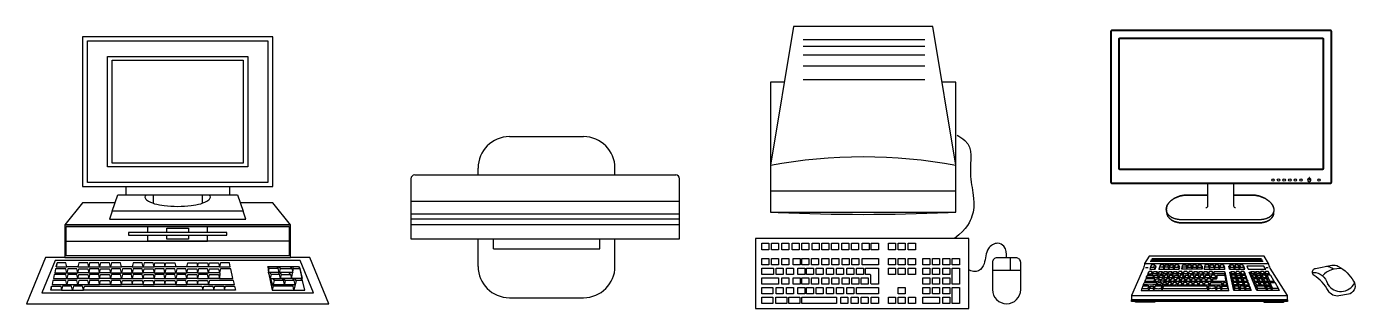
# Model space of a CAD drawing. Header units: millimetres. Extents: x 1474 to 2240, y 2278 to 2630.
# Drawn here: x 1512.5 to 1994.3, y 2528.3 to 2630.4 of the extents above; entities that cross this region are included whole.
import ezdxf

# ---------------------------------------------------------------- set-up
doc = ezdxf.new("R2010")
doc.units = ezdxf.units.MM

# ---------------------------------------------------------------- blocks, each defined once
blk = doc.blocks.new('comp1')
for p, q in [((-23.69, 33.56), (-21.72, 39.49)), ((-21.72, 39.49), (-18.76, 39.49)), ((-18.76, 42.45), (-18.76, 39.49)), ((-18.76, 39.49), (18.76, 39.49)), ((-8.88, 39.49), (-8.88, 36.42)), ((8.88, 39.49), (8.88, 36.42)), ((18.76, 39.49), (21.72, 39.49)), ((21.72, 39.49), (23.69, 33.56)), ((-10.86, 25.86), (-10.86, 28.04)), ((10.86, 25.86), (10.86, 28.04)), ((-44.09, 13.33), (-40.15, 13.33)), ((33.94, 10.64), (33.52, 11.3)), ((36.93, 10.64), (36.52, 11.3)), ((37.62, 10.64), (37.2, 11.3)), ((41.38, 12.78), (40.9, 13.54)), ((42.06, 12.78), (41.58, 13.54)), ((45.19, 9.1), (44.37, 12.65)), ((-12.51, 6.94), (-12.17, 8.42)), ((-12.51, 6.94), (-8.56, 6.94)), ((-12.17, 8.42), (-8.9, 8.42)), ((-8.56, 6.94), (-8.9, 8.42)), ((38.34, 8.4), (37.86, 9.16)), ((41.83, 6.41), (41.51, 6.92)), ((42.29, 8.4), (41.81, 9.16)), ((42.97, 8.42), (42.5, 9.18)), ((-49.21, 3.95), (-46.25, 3.95))]:
    blk.add_line(p, q)
for points in [[(-34.55, 69.59), (-34.55, 42.45), (34.55, 42.45), (34.55, 69.59), (34.55, 96.74), (-34.55, 96.74)], [(-32.65, 95.25), (32.65, 95.25), (32.65, 69.59), (32.65, 43.94), (-32.65, 43.94), (-32.65, 69.59)], [(25.5, 49.56), (-25.5, 49.56), (-25.5, 69.59), (-25.5, 89.63), (25.5, 89.63), (25.5, 69.59)], [(-23.69, 69.59), (-23.69, 88.21), (23.69, 88.21), (23.69, 69.59), (23.69, 50.98), (-23.69, 50.98)], [(0, 28.63), (-40.97, 28.63)], [(0, 28.04), (40.37, 28.04), (40.37, 17.37), (-40.37, 17.37), (-40.37, 28.04)], [(17.77, 24.88), (17.77, 25.37), (17.77, 25.86), (0, 25.86), (-17.77, 25.86), (-17.77, 25.37), (-17.77, 24.88), (0, 24.88)], [(0, 27.34), (3.95, 27.34), (3.95, 25.86), (0, 25.86), (-3.95, 25.86), (-3.95, 27.34)], [(0, 24.88), (3.95, 24.88), (3.95, 23.4), (0, 23.4), (-3.95, 23.4), (-3.95, 24.88)], [(0, 28.63), (40.97, 28.63)], [(-49.21, 3.95), (49.21, 3.95), (44.41, 15.62), (-44.41, 15.62)], [(-44.09, 13.33), (-43.75, 14.81)], [(-4.61, 13.33), (-8.56, 13.33), (-8.22, 14.81), (-4.95, 14.81)], [(10.85, 14.81), (11.19, 13.33), (7.24, 13.33), (7.58, 14.81)], [(15.13, 13.33), (11.19, 13.33), (11.53, 14.81), (14.79, 14.81), (15.13, 13.33), (19.08, 13.33), (18.74, 14.81), (15.48, 14.81)], [(-40.15, 9.1), (-40.49, 10.58), (-44.73, 10.58), (-45.07, 9.1)], [(-40.15, 11.17), (-40.49, 12.65), (-44.25, 12.65), (-44.59, 11.17)], [(-32.25, 11.17), (-36.2, 11.17), (-36.54, 12.65), (-39.81, 12.65), (-40.15, 11.17), (-36.2, 11.17), (-35.86, 12.65), (-32.59, 12.65)], [(-32.25, 9.1), (-36.2, 9.1), (-36.54, 10.58), (-39.81, 10.58), (-40.15, 9.1), (-36.2, 9.1), (-35.86, 10.58), (-32.59, 10.58)], [(-31.91, 12.65), (-32.25, 11.17), (-28.3, 11.17), (-28.64, 12.65)], [(-31.91, 10.58), (-32.25, 9.1), (-28.3, 9.1), (-28.64, 10.58)], [(-24.69, 12.65), (-24.35, 11.17), (-28.3, 11.17), (-27.96, 12.65)], [(-24.69, 10.58), (-24.35, 9.1), (-28.3, 9.1), (-27.96, 10.58)], [(-20.06, 12.65), (-20.4, 11.17), (-20.74, 12.65), (-24.01, 12.65), (-24.35, 11.17), (-20.4, 11.17), (-16.45, 11.17), (-12.51, 11.17), (-12.85, 12.65), (-16.11, 12.65), (-16.45, 11.17), (-16.79, 12.65)], [(-20.06, 10.58), (-20.4, 9.1), (-20.74, 10.58), (-24.01, 10.58), (-24.35, 9.1), (-20.4, 9.1), (-16.45, 9.1), (-12.51, 9.1), (-12.85, 10.58), (-16.11, 10.58), (-16.45, 9.1), (-16.79, 10.58)], [(-8.9, 12.65), (-8.56, 11.17), (-12.51, 11.17), (-12.17, 12.65)], [(-8.9, 10.58), (-8.56, 9.1), (-12.51, 9.1), (-12.17, 10.58)], [(-8.56, 11.17), (-4.61, 11.17), (-0.66, 11.17), (3.29, 11.17), (2.95, 12.65), (-0.32, 12.65), (-0.66, 11.17), (-1, 12.65), (-4.27, 12.65), (-4.61, 11.17), (-4.95, 12.65), (-8.22, 12.65)], [(-8.56, 9.1), (-4.61, 9.1), (-0.66, 9.1), (3.29, 9.1), (2.95, 10.58), (-0.32, 10.58), (-0.66, 9.1), (-1, 10.58), (-4.27, 10.58), (-4.61, 9.1), (-4.95, 10.58), (-8.22, 10.58)], [(11.53, 12.65), (14.79, 12.65), (15.13, 11.17), (11.19, 11.17), (10.85, 12.65), (7.58, 12.65), (7.24, 11.17), (3.29, 11.17), (3.63, 12.65), (6.9, 12.65), (7.24, 11.17), (11.19, 11.17)], [(11.53, 10.58), (14.79, 10.58), (15.13, 9.1), (11.19, 9.1), (10.85, 10.58), (7.58, 10.58), (7.24, 9.1), (3.29, 9.1), (3.63, 10.58), (6.9, 10.58), (7.24, 9.1), (11.19, 9.1)], [(15.13, 9.1), (20.06, 9.1), (19.24, 12.65), (15.48, 12.65), (15.13, 11.17), (15.3, 11.17)], [(-40.15, 6.94), (-40.49, 8.42), (-45.22, 8.42), (-45.56, 6.94)], [(-38.47, 6.41), (-41.74, 6.41), (-42.08, 4.93), (-38.13, 4.93)], [(-36.54, 8.42), (-39.81, 8.42), (-40.15, 6.94), (-36.2, 6.94)], [(-32.25, 6.94), (-32.59, 8.42), (-35.86, 8.42), (-36.2, 6.94), (-32.25, 6.94), (-28.3, 6.94), (-28.64, 8.42), (-31.91, 8.42)], [(-27.96, 8.42), (-24.69, 8.42), (-24.35, 6.94), (-28.3, 6.94)], [(-20.74, 8.42), (-24.01, 8.42), (-24.35, 6.94), (-20.4, 6.94)], [(-16.45, 6.94), (-20.4, 6.94), (-20.06, 8.42), (-16.79, 8.42)], [(-12.51, 6.94), (-16.45, 6.94), (-16.11, 8.42), (-12.85, 8.42)], [(-4.61, 6.94), (-8.56, 6.94), (-8.22, 8.42), (-4.95, 8.42)], [(-4.27, 8.42), (-1, 8.42), (-0.66, 6.94), (-4.61, 6.94)], [(-0.32, 8.42), (-0.66, 6.94), (3.29, 6.94), (2.95, 8.42)], [(11.53, 8.42), (11.19, 6.94), (7.24, 6.94), (3.29, 6.94), (3.63, 8.42), (6.9, 8.42), (7.24, 6.94), (7.58, 8.42), (10.85, 8.42), (11.19, 6.94), (15.13, 6.94), (20.55, 6.94), (20.21, 8.42)]]:
    blk.add_lwpolyline(points, close=True)
for points in [[(-34.55, 42.45), (0, 42.45), (34.55, 42.45)], [(0, 42.45), (18.76, 42.45), (18.76, 39.49)], [(-40.97, 16.78), (-47.88, 16.78), (-54.79, 0), (54.79, 0), (47.88, 16.78), (40.97, 16.78), (40.97, 28.63), (34.55, 36.52), (22.7, 36.52)], [(-22.7, 36.52), (-34.55, 36.52), (-40.97, 28.63), (-40.97, 16.78), (40.97, 16.78)], [(0, 30.6), (24.68, 30.6), (23.69, 33.56), (-23.69, 33.56), (-24.68, 30.6), (0, 30.6)], [(-40.37, 22.7), (0, 22.7), (10.86, 22.7), (10.86, 24.88)], [(40.37, 22.7), (0, 22.7), (-10.86, 22.7), (-10.86, 24.88)], [(-16.45, 13.33), (-12.51, 13.33), (-8.56, 13.33), (-8.9, 14.81), (-12.17, 14.81), (-12.51, 13.33), (-12.85, 14.81), (-16.11, 14.81), (-16.45, 13.33), (-20.4, 13.33), (-20.74, 14.81), (-24.01, 14.81), (-24.35, 13.33), (-24.69, 14.81), (-27.96, 14.81), (-28.3, 13.33), (-28.64, 14.81), (-31.91, 14.81), (-32.25, 13.33), (-32.59, 14.81), (-35.86, 14.81), (-36.2, 13.33), (-40.15, 13.33), (-40.49, 14.81), (-43.75, 14.81)], [(3.29, 13.33), (3.63, 14.81), (6.9, 14.81), (7.24, 13.33), (3.29, 13.33), (-0.66, 13.33), (-4.61, 13.33), (-4.27, 14.81), (-1, 14.81), (-0.66, 13.33)], [(-36.2, 13.33), (-32.25, 13.33), (-28.3, 13.33), (-24.35, 13.33), (-20.4, 13.33)], [(32.74, 13.54), (32.88, 11.3), (33.22, 12.78)], [(36.01, 13.54), (36.48, 12.78), (33.22, 12.78), (32.74, 13.54), (43.86, 13.54), (44.34, 12.78), (45.17, 9.16), (37.28, 9.16), (36.93, 10.64), (33.94, 10.64), (33.6, 9.16), (37.28, 9.16), (37.62, 10.64), (40.88, 10.64), (40.47, 11.3)], [(36.69, 13.54), (37.17, 12.78), (41.38, 12.78), (41.72, 11.3), (32.87, 11.3)], [(34.61, 6.41), (32.88, 11.3), (34.27, 4.93)], [(37.17, 12.78), (36.82, 11.3), (36.48, 12.78)], [(40.88, 10.64), (41.22, 9.16), (42.06, 12.78), (44.34, 12.78)], [(-45.69, 6.41), (-46.03, 4.93), (-45.69, 6.41), (-42.42, 6.41), (-42.08, 4.93), (-46.03, 4.93)], [(9.14, 4.93), (5.19, 4.93), (1.24, 4.93), (-34.18, 4.93), (-34.52, 6.41), (-37.79, 6.41), (-38.13, 4.93), (-34.18, 4.93), (-33.84, 6.41), (8.8, 6.41), (9.14, 4.93), (9.48, 6.41), (12.75, 6.41), (13.09, 4.93), (13.43, 6.41), (16.7, 6.41), (17.04, 4.93), (17.38, 6.41), (20.65, 6.41), (20.99, 4.93), (15.13, 4.93), (11.19, 4.93), (7.24, 4.93)], [(45.34, 8.42), (42.97, 8.42), (42.17, 4.93), (41.83, 6.41), (34.61, 6.41), (34.27, 4.93), (40.27, 4.93), (46.12, 4.93), (45.31, 8.42), (44.84, 9.18)], [(34.52, 6.92), (42.63, 6.92), (42.29, 8.4), (39.02, 8.4), (38.54, 9.16)], [(34.73, 6.92), (35.07, 8.4), (34.59, 9.16)], [(39.02, 8.4), (38.68, 6.92), (38.34, 8.4), (35.07, 8.4)]]:
    blk.add_lwpolyline(points)
blk.add_lwpolyline([(-11.5, 39.49, 0.196133), (-11.85, 38.64, 0.247315), (-11.32, 37.64, 0.081252), (-8.38, 36.26, 0.039923), (-4.87, 35.56, 0.029281), (0, 35.28, 0.029281), (4.87, 35.56, 0.039923), (8.38, 36.26, 0.081252), (11.32, 37.64, 0.247315), (11.85, 38.64, 0.196133), (11.5, 39.49)], format="xyb")
blk = doc.blocks.new('comp2')
at = {"lineweight": -3}
for p, q in [((-13.46, 58.35), (13.46, 58.35)), ((-47.76, 44.48), (46.83, 44.48)), ((-24.82, 44.48), (-24.82, 46.99)), ((24.82, 44.48), (24.82, 46.99)), ((-49.18, 43.06), (-49.18, 21.34)), ((48.25, 21.34), (48.25, 43.06)), ((-49.18, 35.03), (48.25, 35.03)), ((-49.18, 30.41), (48.25, 30.41)), ((-49.18, 28.54), (48.25, 28.54)), ((-49.18, 26.47), (48.25, 26.47)), ((-49.18, 21.34), (48.25, 21.34)), ((-24.82, 11.36), (-24.82, 21.34)), ((-19.27, 17.76), (-19.27, 21.34)), ((19.32, 17.76), (19.32, 21.34)), ((24.82, 11.36), (24.82, 21.34)), ((-19.27, 17.76), (19.32, 17.76)), ((-13.46, 0), (13.46, 0))]:
    blk.add_line(p, q, dxfattribs=at)
for centre, radius, start, end in [((-13.46, 46.99), 11.36, 90, 180), ((13.46, 46.99), 11.36, 0, 90), ((-47.76, 43.06), 1.42, 90, 180), ((46.83, 43.06), 1.42, 0, 90), ((-13.46, 11.36), 11.36, 180, 270), ((13.46, 11.36), 11.36, 270, 0)]:
    blk.add_arc(centre, radius, start, end, dxfattribs=at)
blk = doc.blocks.new('comp3')
for p, q in [((-21.39, 97.45), (22.77, 97.45)), ((-21.39, 94.97), (22.77, 94.97)), ((-21.39, 91.86), (22.77, 91.86)), ((-21.39, 87.93), (22.77, 87.93)), ((-21.39, 82.96), (22.77, 82.96)), ((-33.23, 42.59), (34.03, 42.59)), ((53.84, 13.87), (53.84, 18.31)), ((47.29, 13.87), (57.54, 13.87))]:
    blk.add_line(p, q)
for points in [[(25.63, 102.1), (-24.82, 102.1), (-33.23, 51.91, -0.092393), (34.03, 51.91)], [(47.29, 16.62), (47.29, 6.81, 1), (57.54, 6.81), (57.54, 16.62, 0.414214), (55.86, 18.31), (48.98, 18.31, 0.414214)]]:
    blk.add_lwpolyline(points, format="xyb", close=True)
blk.add_lwpolyline([(-28.2, 81.92), (-33.23, 81.92), (-33.23, 34.84), (34.03, 34.84), (34.03, 81.92), (29.23, 81.92)])
for points in [[(-38.68, 25.33), (-38.68, 0), (38.68, 0), (38.68, 25.33)], [(-36.32, 23.62), (-33.75, 23.62), (-33.75, 21.28), (-36.32, 21.28)], [(-32.81, 23.62), (-30.24, 23.62), (-30.24, 21.28), (-32.81, 21.28)], [(-29.07, 23.62), (-26.5, 23.62), (-26.5, 21.28), (-29.07, 21.28)], [(-25.33, 23.62), (-22.76, 23.62), (-22.76, 21.28), (-25.33, 21.28)], [(-21.83, 23.62), (-19.26, 23.62), (-19.26, 21.28), (-21.83, 21.28)], [(-18.09, 23.62), (-15.52, 23.62), (-15.52, 21.28), (-18.09, 21.28)], [(-14.58, 23.62), (-12.01, 23.62), (-12.01, 21.28), (-14.58, 21.28)], [(-11.05, 23.62), (-8.48, 23.62), (-8.48, 21.28), (-11.05, 21.28)], [(-7.31, 23.62), (-4.74, 23.62), (-4.74, 21.28), (-7.31, 21.28)], [(-3.81, 23.62), (-1.24, 23.62), (-1.24, 21.28), (-3.81, 21.28)], [(0, 23.62), (2.57, 23.62), (2.57, 21.28), (0, 21.28)], [(3.37, 23.62), (5.94, 23.62), (5.94, 21.28), (3.37, 21.28)], [(9.54, 23.62), (12.11, 23.62), (12.11, 21.28), (9.54, 21.28)], [(13.05, 23.62), (15.62, 23.62), (15.62, 21.28), (13.05, 21.28)], [(16.79, 23.62), (19.36, 23.62), (19.36, 21.28), (16.79, 21.28)], [(-36.32, 18.13), (-33.75, 18.13), (-33.75, 15.8), (-36.32, 15.8)], [(-36.32, 14.63), (-32.06, 14.63), (-32.06, 12.29), (-36.32, 12.29)], [(-32.81, 18.13), (-30.24, 18.13), (-30.24, 15.8), (-32.81, 15.8)], [(-31.12, 14.63), (-28.55, 14.63), (-28.55, 12.29), (-31.12, 12.29)], [(-29.07, 18.13), (-26.5, 18.13), (-26.5, 15.8), (-29.07, 15.8)], [(-27.38, 14.63), (-24.81, 14.63), (-24.81, 12.29), (-27.38, 12.29)], [(-25, 18.13), (-22.43, 18.13), (-22.43, 15.8), (-25, 15.8)], [(-23.31, 14.63), (-20.74, 14.63), (-20.74, 12.29), (-23.31, 12.29)], [(-21.83, 18.13), (-19.26, 18.13), (-19.26, 15.8), (-21.83, 15.8)], [(-20.14, 14.63), (-17.57, 14.63), (-17.57, 12.29), (-20.14, 12.29)], [(-18.32, 18.13), (-15.75, 18.13), (-15.75, 15.8), (-18.32, 15.8)], [(-16.63, 14.63), (-14.06, 14.63), (-14.06, 12.29), (-16.63, 12.29)], [(-14.58, 18.13), (-12.01, 18.13), (-12.01, 15.8), (-14.58, 15.8)], [(-12.89, 14.63), (-10.32, 14.63), (-10.32, 12.29), (-12.89, 12.29)], [(-10.93, 18.13), (-8.36, 18.13), (-8.36, 15.8), (-10.93, 15.8)], [(-9.24, 14.63), (-6.67, 14.63), (-6.67, 12.29), (-9.24, 12.29)], [(-7.19, 18.13), (-4.62, 18.13), (-4.62, 15.8), (-7.19, 15.8)], [(-5.5, 14.63), (-2.93, 14.63), (-2.93, 12.29), (-5.5, 12.29)], [(-3.74, 18.13), (-1.17, 18.13), (-1.17, 15.8), (-3.74, 15.8)], [(-2.05, 14.63), (0.52, 14.63), (0.52, 12.29), (-2.05, 12.29)], [(0, 18.13), (5.94, 18.13), (5.94, 15.8), (0, 15.8)], [(9.54, 18.13), (12.11, 18.13), (12.11, 15.8), (9.54, 15.8)], [(9.54, 14.63), (12.11, 14.63), (12.11, 12.29), (9.54, 12.29)], [(13.05, 18.13), (15.62, 18.13), (15.62, 15.8), (13.05, 15.8)], [(13.05, 14.63), (15.62, 14.63), (15.62, 12.29), (13.05, 12.29)], [(16.79, 18.13), (19.36, 18.13), (19.36, 15.8), (16.79, 15.8)], [(16.79, 14.63), (19.36, 14.63), (19.36, 12.29), (16.79, 12.29)], [(21.99, 18.13), (24.56, 18.13), (24.56, 15.8), (21.99, 15.8)], [(21.99, 14.63), (24.56, 14.63), (24.56, 12.29), (21.99, 12.29)], [(25.5, 18.13), (28.07, 18.13), (28.07, 15.8), (25.5, 15.8)], [(25.5, 14.63), (28.07, 14.63), (28.07, 12.29), (25.5, 12.29)], [(29.24, 18.13), (31.81, 18.13), (31.81, 15.8), (29.24, 15.8)], [(29.24, 14.63), (31.81, 14.63), (31.81, 12.29), (29.24, 12.29)], [(32.74, 18.13), (35.31, 18.13), (35.31, 15.8), (32.74, 15.8)], [(32.74, 14.63), (35.31, 14.63), (35.31, 8.79), (32.74, 8.79)], [(-36.32, 11.13), (-30.24, 11.13), (-30.24, 8.79), (-36.32, 8.79)], [(-29.07, 11.13), (-26.5, 11.13), (-26.5, 8.79), (-29.07, 8.79)], [(-25, 11.13), (-22.43, 11.13), (-22.43, 8.79), (-25, 8.79)], [(-21.83, 11.13), (-19.26, 11.13), (-19.26, 8.79), (-21.83, 8.79)], [(-18.32, 11.13), (-15.75, 11.13), (-15.75, 8.79), (-18.32, 8.79)], [(-14.58, 11.13), (-12.01, 11.13), (-12.01, 8.79), (-14.58, 8.79)], [(-10.93, 11.13), (-8.36, 11.13), (-8.36, 8.79), (-10.93, 8.79)], [(-7.19, 11.13), (-4.62, 11.13), (-4.62, 8.79), (-7.19, 8.79)], [(-3.74, 11.13), (-1.17, 11.13), (-1.17, 8.79), (-3.74, 8.79)], [(-0.3, 11.13), (2.27, 11.13), (2.27, 8.79), (-0.3, 8.79)], [(21.99, 11.13), (24.56, 11.13), (24.56, 8.79), (21.99, 8.79)], [(25.5, 11.13), (28.07, 11.13), (28.07, 8.79), (25.5, 8.79)], [(29.24, 11.13), (31.81, 11.13), (31.81, 8.79), (29.24, 8.79)], [(-36.32, 7.62), (-32.38, 7.62), (-32.38, 5.29), (-36.32, 5.29)], [(-31.12, 7.62), (-28.55, 7.62), (-28.55, 5.29), (-31.12, 5.29)], [(-27.38, 7.62), (-24.81, 7.62), (-24.81, 5.29), (-27.38, 5.29)], [(-23.31, 7.62), (-20.74, 7.62), (-20.74, 5.29), (-23.31, 5.29)], [(-20.14, 7.62), (-17.57, 7.62), (-17.57, 5.29), (-20.14, 5.29)], [(-16.63, 7.62), (-14.06, 7.62), (-14.06, 5.29), (-16.63, 5.29)], [(-12.89, 7.62), (-10.32, 7.62), (-10.32, 5.29), (-12.89, 5.29)], [(-9.24, 7.62), (-6.67, 7.62), (-6.67, 5.29), (-9.24, 5.29)], [(-5.5, 7.62), (-2.93, 7.62), (-2.93, 5.29), (-5.5, 5.29)], [(-2.05, 7.62), (5.94, 7.62), (5.94, 5.29), (-2.05, 5.29)], [(13.12, 7.62), (15.69, 7.62), (15.69, 5.29), (13.12, 5.29)], [(21.99, 7.62), (24.56, 7.62), (24.56, 5.29), (21.99, 5.29)], [(25.5, 7.62), (28.07, 7.62), (28.07, 5.29), (25.5, 5.29)], [(29.24, 7.62), (31.81, 7.62), (31.81, 5.29), (29.24, 5.29)], [(32.74, 7.62), (35.31, 7.62), (35.31, 1.79), (32.74, 1.79)], [(-36.32, 4.12), (-32.38, 4.12), (-32.38, 1.79), (-36.32, 1.79)], [(-31.25, 4.12), (-27.31, 4.12), (-27.31, 1.79), (-31.25, 1.79)], [(-26.52, 4.12), (-22.58, 4.12), (-22.58, 1.79), (-26.52, 1.79)], [(-21.79, 4.12), (-9.29, 4.12), (-9.29, 1.79), (-21.79, 1.79)], [(-7.69, 4.12), (-5.12, 4.12), (-5.12, 1.79), (-7.69, 1.79)], [(-3.95, 4.12), (-1.38, 4.12), (-1.38, 1.79), (-3.95, 1.79)], [(-0.37, 4.12), (2.2, 4.12), (2.2, 1.79), (-0.37, 1.79)], [(3.37, 4.12), (5.94, 4.12), (5.94, 1.79), (3.37, 1.79)], [(9.54, 4.12), (12.11, 4.12), (12.11, 1.79), (9.54, 1.79)], [(13.12, 4.12), (15.69, 4.12), (15.69, 1.79), (13.12, 1.79)], [(16.86, 4.12), (19.43, 4.12), (19.43, 1.79), (16.86, 1.79)], [(21.99, 4.12), (28.07, 4.12), (28.07, 1.79), (21.99, 1.79)], [(29.24, 4.12), (31.81, 4.12), (31.81, 1.79), (29.24, 1.79)]]:
    blk.add_lwpolyline(points, close=True)
blk.add_lwpolyline([(1.2, 14.63), (5.94, 14.63), (5.94, 8.79), (3.56, 8.79, -0.414214), (3.22, 9.13), (3.22, 11.96, 0.414214), (2.88, 12.29), (1.54, 12.29, -0.414214), (1.2, 12.63), (1.2, 14.63)], format="xyb")
blk.add_arc((0.4, 722.42), 688.34, 267.43221, 272.56779)
for points, knots in [([(34.5, 62.8), (35.31, 62.29), (40.99, 58.87), (38.26, 51.57), (41.05, 38.28), (40.16, 33.61), (38.27, 29.11), (33.47, 25.33)], [0, 0, 0, 0, 1.651993, 8.267075, 11.776458, 17.848034, 23.965192, 23.965192, 23.965192, 23.965192]), ([(52.42, 18.31), (52.39, 19.89), (52.35, 22.33), (48.77, 24.22), (44.6, 21.5), (45, 16.93), (42.5, 13.02), (39.69, 13.32), (38.68, 13.92)], [0, 0, 0, 0, 2.579581, 3.983776, 6.344165, 9.739988, 11.661297, 13.753208, 13.753208, 13.753208, 13.753208])]:
    blk.add_open_spline(points, degree=3, knots=knots)
blk = doc.blocks.new('comp4')
for p, q in [((23.21, 34.15), (23.23, 34.03)), ((23.21, 34.15), (23.23, 34.03)), ((23.23, 34.03), (23.25, 33.91)), ((23.23, 34.03), (23.25, 33.91)), ((23.25, 33.91), (23.28, 33.79)), ((23.25, 33.91), (23.28, 33.79)), ((23.28, 33.79), (23.3, 33.68)), ((23.28, 33.79), (23.3, 33.68)), ((-15.46, 32.39), (-15.51, 32.49)), ((-15.46, 32.39), (-15.51, 32.49)), ((-15.42, 32.29), (-15.46, 32.39)), ((-15.42, 32.29), (-15.46, 32.39)), ((-15.39, 32.18), (-15.42, 32.29)), ((-15.39, 32.18), (-15.42, 32.29)), ((-15.34, 32.08), (-15.39, 32.18)), ((-15.34, 32.08), (-15.39, 32.18)), ((-15.28, 31.99), (-15.34, 32.08)), ((-15.28, 31.99), (-15.34, 32.08)), ((-15.23, 31.89), (-15.28, 31.99)), ((-15.23, 31.89), (-15.28, 31.99)), ((-15.17, 31.81), (-15.23, 31.89)), ((-15.17, 31.81), (-15.23, 31.89)), ((-15.1, 31.71), (-15.17, 31.81)), ((-15.1, 31.71), (-15.17, 31.81)), ((-15.03, 31.63), (-15.1, 31.71)), ((-15.03, 31.63), (-15.1, 31.71)), ((-14.96, 31.54), (-15.03, 31.63)), ((-14.96, 31.54), (-15.03, 31.63)), ((-14.89, 31.45), (-14.96, 31.54)), ((-14.89, 31.45), (-14.96, 31.54)), ((-14.81, 31.36), (-14.89, 31.45)), ((-14.81, 31.36), (-14.89, 31.45)), ((-14.73, 31.29), (-14.81, 31.36)), ((-14.73, 31.29), (-14.81, 31.36)), ((-14.65, 31.2), (-14.73, 31.29)), ((-14.65, 31.2), (-14.73, 31.29)), ((-14.55, 31.12), (-14.65, 31.2)), ((-14.55, 31.12), (-14.65, 31.2)), ((-14.47, 31.05), (-14.55, 31.12)), ((-14.47, 31.05), (-14.55, 31.12)), ((-14.36, 30.98), (-14.47, 31.05)), ((-14.36, 30.98), (-14.47, 31.05)), ((-14.28, 30.89), (-14.36, 30.98)), ((-14.28, 30.89), (-14.36, 30.98)), ((-14.18, 30.82), (-14.28, 30.89)), ((-14.18, 30.82), (-14.28, 30.89)), ((-14.08, 30.75), (-14.18, 30.82)), ((-14.08, 30.75), (-14.18, 30.82)), ((-13.97, 30.68), (-14.08, 30.75)), ((-13.97, 30.68), (-14.08, 30.75)), ((-13.86, 30.61), (-13.97, 30.68)), ((-13.86, 30.61), (-13.97, 30.68)), ((-13.75, 30.53), (-13.86, 30.61)), ((-13.75, 30.53), (-13.86, 30.61)), ((-13.63, 30.47), (-13.75, 30.53)), ((-13.63, 30.47), (-13.75, 30.53)), ((-13.51, 30.41), (-13.63, 30.47)), ((-13.51, 30.41), (-13.63, 30.47)), ((-13.41, 30.34), (-13.51, 30.41)), ((-13.41, 30.34), (-13.51, 30.41)), ((-13.29, 30.3), (-13.41, 30.34)), ((-13.29, 30.3), (-13.41, 30.34)), ((-13.17, 30.24), (-13.29, 30.3)), ((-13.17, 30.24), (-13.29, 30.3)), ((-13.03, 30.19), (-13.17, 30.24)), ((-13.03, 30.19), (-13.17, 30.24)), ((-12.91, 30.13), (-13.03, 30.19)), ((-12.91, 30.13), (-13.03, 30.19)), ((-12.77, 30.08), (-12.91, 30.13)), ((-12.77, 30.08), (-12.91, 30.13)), ((-12.63, 30.04), (-12.77, 30.08)), ((-12.63, 30.04), (-12.77, 30.08)), ((-12.49, 30.01), (-12.63, 30.04)), ((-12.49, 30.01), (-12.63, 30.04)), ((-12.36, 29.96), (-12.49, 30.01)), ((-12.36, 29.96), (-12.49, 30.01)), ((-12.21, 29.91), (-12.36, 29.96)), ((-12.21, 29.91), (-12.36, 29.96)), ((-12.07, 29.88), (-12.21, 29.91)), ((-12.07, 29.88), (-12.21, 29.91)), ((-11.92, 29.85), (-12.07, 29.88)), ((-11.92, 29.85), (-12.07, 29.88)), ((-11.77, 29.82), (-11.92, 29.85)), ((-11.77, 29.82), (-11.92, 29.85)), ((-11.63, 29.78), (-11.77, 29.82)), ((-11.63, 29.78), (-11.77, 29.82)), ((-11.47, 29.76), (-11.63, 29.78)), ((-11.47, 29.76), (-11.63, 29.78)), ((-11.31, 29.75), (-11.47, 29.76)), ((-11.31, 29.75), (-11.47, 29.76)), ((-11.16, 29.71), (-11.31, 29.75)), ((-11.16, 29.71), (-11.31, 29.75)), ((-11, 29.7), (-11.16, 29.71)), ((-11, 29.7), (-11.16, 29.71)), ((-10.84, 29.67), (-11, 29.7)), ((-10.84, 29.67), (-11, 29.7)), ((-10.67, 29.67), (-10.84, 29.67)), ((-10.67, 29.67), (-10.84, 29.67)), ((-10.51, 29.66), (-10.67, 29.67)), ((-10.51, 29.66), (-10.67, 29.67)), ((-10.34, 29.66), (-10.51, 29.66)), ((-10.34, 29.66), (-10.51, 29.66)), ((-10.17, 29.66), (-10.34, 29.66)), ((-10.17, 29.66), (-10.34, 29.66)), ((-9.99, 29.66), (-10.17, 29.66)), ((-9.99, 29.66), (-10.17, 29.66)), ((17.93, 29.66), (-9.99, 29.66)), ((17.93, 29.66), (-9.99, 29.66)), ((18.09, 29.66), (17.93, 29.66)), ((18.09, 29.66), (17.93, 29.66)), ((18.26, 29.66), (18.09, 29.66)), ((18.26, 29.66), (18.09, 29.66)), ((18.42, 29.66), (18.26, 29.66)), ((18.42, 29.66), (18.26, 29.66)), ((18.59, 29.67), (18.42, 29.66)), ((18.59, 29.67), (18.42, 29.66)), ((18.74, 29.67), (18.59, 29.67)), ((18.74, 29.67), (18.59, 29.67)), ((18.9, 29.7), (18.74, 29.67)), ((18.9, 29.7), (18.74, 29.67)), ((19.06, 29.71), (18.9, 29.7)), ((19.06, 29.71), (18.9, 29.7)), ((19.22, 29.75), (19.06, 29.71)), ((19.22, 29.75), (19.06, 29.71)), ((19.37, 29.76), (19.22, 29.75)), ((19.37, 29.76), (19.22, 29.75)), ((19.52, 29.78), (19.37, 29.76)), ((19.52, 29.78), (19.37, 29.76)), ((19.66, 29.82), (19.52, 29.78)), ((19.66, 29.82), (19.52, 29.78)), ((19.82, 29.85), (19.66, 29.82)), ((19.82, 29.85), (19.66, 29.82)), ((19.95, 29.88), (19.82, 29.85)), ((19.95, 29.88), (19.82, 29.85)), ((20.09, 29.91), (19.95, 29.88)), ((20.09, 29.91), (19.95, 29.88)), ((20.24, 29.96), (20.09, 29.91)), ((20.24, 29.96), (20.09, 29.91)), ((20.38, 30.01), (20.24, 29.96)), ((20.38, 30.01), (20.24, 29.96)), ((20.5, 30.04), (20.38, 30.01)), ((20.5, 30.04), (20.38, 30.01)), ((20.63, 30.08), (20.5, 30.04)), ((20.63, 30.08), (20.5, 30.04)), ((20.76, 30.13), (20.63, 30.08)), ((20.76, 30.13), (20.63, 30.08)), ((20.89, 30.19), (20.76, 30.13)), ((20.89, 30.19), (20.76, 30.13)), ((21.01, 30.24), (20.89, 30.19)), ((21.01, 30.24), (20.89, 30.19)), ((21.13, 30.3), (21.01, 30.24)), ((21.13, 30.3), (21.01, 30.24)), ((21.25, 30.34), (21.13, 30.3)), ((21.25, 30.34), (21.13, 30.3)), ((21.37, 30.41), (21.25, 30.34)), ((21.37, 30.41), (21.25, 30.34)), ((21.48, 30.47), (21.37, 30.41)), ((21.48, 30.47), (21.37, 30.41)), ((21.58, 30.53), (21.48, 30.47)), ((21.58, 30.53), (21.48, 30.47)), ((21.69, 30.61), (21.58, 30.53)), ((21.69, 30.61), (21.58, 30.53)), ((21.8, 30.68), (21.69, 30.61)), ((21.8, 30.68), (21.69, 30.61)), ((21.89, 30.75), (21.8, 30.68)), ((21.89, 30.75), (21.8, 30.68)), ((22, 30.82), (21.89, 30.75)), ((22, 30.82), (21.89, 30.75)), ((22.1, 30.89), (22, 30.82)), ((22.1, 30.89), (22, 30.82)), ((22.19, 30.98), (22.1, 30.89)), ((22.19, 30.98), (22.1, 30.89)), ((22.28, 31.05), (22.19, 30.98)), ((22.28, 31.05), (22.19, 30.98)), ((22.36, 31.12), (22.28, 31.05)), ((22.36, 31.12), (22.28, 31.05)), ((22.43, 31.2), (22.36, 31.12)), ((22.43, 31.2), (22.36, 31.12)), ((22.51, 31.29), (22.43, 31.2)), ((22.51, 31.29), (22.43, 31.2)), ((22.59, 31.36), (22.51, 31.29)), ((22.59, 31.36), (22.51, 31.29)), ((22.66, 31.45), (22.59, 31.36)), ((22.66, 31.45), (22.59, 31.36)), ((22.73, 31.54), (22.66, 31.45)), ((22.73, 31.54), (22.66, 31.45)), ((22.8, 31.63), (22.73, 31.54)), ((22.8, 31.63), (22.73, 31.54)), ((22.85, 31.71), (22.8, 31.63)), ((22.85, 31.71), (22.8, 31.63)), ((22.91, 31.81), (22.85, 31.71)), ((22.91, 31.81), (22.85, 31.71)), ((22.96, 31.89), (22.91, 31.81)), ((22.96, 31.89), (22.91, 31.81)), ((23.02, 31.99), (22.96, 31.89)), ((23.02, 31.99), (22.96, 31.89)), ((23.06, 32.08), (23.02, 31.99)), ((23.06, 32.08), (23.02, 31.99)), ((23.11, 32.18), (23.06, 32.08)), ((23.11, 32.18), (23.06, 32.08)), ((23.15, 32.29), (23.11, 32.18)), ((23.15, 32.29), (23.11, 32.18)), ((23.19, 32.39), (23.15, 32.29)), ((23.19, 32.39), (23.15, 32.29)), ((23.22, 32.49), (23.19, 32.39)), ((23.22, 32.49), (23.19, 32.39)), ((23.24, 32.59), (23.22, 32.49)), ((23.24, 32.59), (23.22, 32.49)), ((23.27, 32.69), (23.24, 32.59)), ((23.27, 32.69), (23.24, 32.59)), ((23.29, 32.8), (23.27, 32.69)), ((23.29, 32.8), (23.27, 32.69)), ((23.3, 32.91), (23.29, 32.8)), ((23.3, 32.91), (23.29, 32.8)), ((23.3, 33.68), (23.3, 33.56)), ((23.3, 33.68), (23.3, 33.56)), ((23.3, 33.56), (23.31, 33.44)), ((23.3, 33.56), (23.31, 33.44)), ((23.31, 33.02), (23.3, 32.91)), ((23.31, 33.02), (23.3, 32.91)), ((23.31, 33.44), (23.31, 33.34)), ((23.31, 33.44), (23.31, 33.34)), ((23.31, 33.34), (23.33, 33.23)), ((23.31, 33.34), (23.33, 33.23)), ((23.33, 33.23), (23.31, 33.12)), ((23.33, 33.23), (23.31, 33.12)), ((23.31, 33.12), (23.31, 33.02)), ((23.31, 33.12), (23.31, 33.02)), ((-21.52, 14.71), (19.43, 14.71)), ((-21.24, 15.15), (19.15, 15.15)), ((-20.97, 15.59), (18.88, 15.59)), ((-23.53, 13.84), (21.44, 13.84)), ((-23.25, 12.36), (-22.28, 12.36)), ((-21.04, 10.09), (-20.86, 9.62)), ((-20.75, 10.67), (-20.26, 10.67)), ((-19.77, 11.75), (-19.4, 12.79)), ((-19.2, 10.1), (-19.02, 9.62)), ((-18.92, 10.67), (-18.4, 10.67)), ((-18.67, 10.11), (-18.82, 9.63)), ((-18.77, 9.62), (-18.55, 10.06)), ((-17.21, 9.62), (-17.4, 10.06)), ((-17.11, 10.67), (-16.59, 10.67)), ((-16.95, 9.62), (-16.74, 10.06)), ((-16.45, 12.79), (-16.25, 12.79)), ((-15.4, 9.62), (-15.58, 10.06)), ((-15.29, 10.67), (-14.84, 10.67)), ((-15.15, 9.63), (-14.97, 10.06)), ((-14.74, 11.75), (-14.57, 12.5)), ((-13.82, 10.06), (-13.6, 9.62)), ((-13.56, 10.67), (-13.02, 10.67)), ((-13.33, 9.62), (-13.11, 10.11)), ((-12.9, 11.75), (-12.75, 12.54)), ((-12.86, 12.79), (-12.64, 12.79)), ((-11.94, 10.11), (-11.74, 9.63)), ((-11.72, 10.67), (-11.23, 10.67)), ((-11.56, 9.64), (-11.47, 10.12)), ((-11.28, 10.06), (-11.48, 9.64)), ((-11.41, 12.48), (-10.94, 11.75)), ((-10.13, 10.06), (-9.85, 9.63)), ((-9.91, 10.67), (-9.35, 10.67)), ((-9.64, 9.63), (-9.59, 10.14)), ((-9.39, 10.11), (-9.57, 9.59)), ((-8.53, 13.27), (-8.18, 12.5)), ((-8.31, 12.79), (-8.05, 12.79)), ((-8.06, 10.67), (-7.52, 10.67)), ((-7.88, 9.64), (-8.02, 10.11)), ((-7.79, 9.63), (-7.79, 10.08)), ((-6.35, 11.75), (-6.58, 12.53)), ((-6.22, 10.67), (-5.69, 10.67)), ((-6.04, 9.64), (-6.18, 10.11)), ((-4.51, 11.75), (-4.74, 12.53)), ((-4.64, 12.79), (-4.39, 12.79)), ((-4.39, 10.67), (-3.86, 10.67)), ((-4.21, 9.64), (-4.35, 10.11)), ((-4.13, 9.63), (-4.12, 10.09)), ((-2.69, 11.75), (-2.92, 12.53)), ((-2.56, 10.67), (-2.03, 10.67)), ((-2.38, 9.64), (-2.52, 10.11)), ((-2.21, 9.62), (-2.07, 10.11)), ((-1.9, 11.75), (5.6, 11.75)), ((-0.73, 10.67), (-0.19, 10.67)), ((-0.55, 9.62), (-0.69, 10.11)), ((-0.46, 9.64), (-0.46, 10.08)), ((-0.19, 12.79), (0.07, 12.79)), ((1.1, 10.67), (1.64, 10.67)), ((1.29, 9.6), (1.14, 10.11)), ((3.61, 11.75), (3.38, 12.53)), ((3.47, 12.79), (3.73, 12.79)), ((7.81, 10.85), (7.46, 10.07)), ((8.55, 13.27), (8.89, 12.5)), ((9.07, 11.75), (8.72, 12.53)), ((9.02, 10.67), (9.56, 10.67)), ((9.82, 10.06), (9.46, 9.33)), ((10.78, 12.79), (10.57, 12.79)), ((10.83, 10.67), (11.3, 10.67)), ((11.28, 9.33), (11.58, 10.06)), ((12.74, 11.75), (12.38, 12.48)), ((16.67, 10.67), (16.23, 10.67)), ((16.89, 9.33), (16.46, 10.22)), ((18.41, 10.67), (17.97, 10.67)), ((18.75, 10.11), (18.63, 9.33)), ((20.15, 10.67), (19.72, 10.67)), ((19.93, 10.11), (20.37, 9.33)), ((20.52, 12.36), (21.29, 12.36)), ((-24, 6.3), (-24.26, 5.32)), ((-23.4, 7.64), (-23.6, 6.89)), ((-23.42, 6.96), (-23.37, 6.96)), ((-22.86, 8.98), (-23.09, 8.12)), ((-21.52, 5.32), (-21.91, 5.32)), ((-21.43, 5.5), (-21.78, 4.79)), ((-20.57, 8.7), (-20.49, 8.28)), ((-20.29, 9.33), (-19.95, 9.33)), ((-20.21, 5.5), (-20.13, 4.77)), ((-19.85, 5.32), (-20.19, 5.32)), ((-20.04, 7.37), (-19.95, 6.92)), ((-19.75, 8), (-19.41, 8)), ((-19.32, 6.03), (-19.24, 5.61)), ((-18.96, 6.28), (-19.12, 5.61)), ((-19.08, 6.83), (-18.94, 6.3)), ((-19.03, 6.66), (-18.69, 6.66)), ((-18.89, 8.76), (-18.7, 8.26)), ((-18.69, 9.51), (-18.36, 8.77)), ((-18.61, 9.33), (-18.1, 9.33)), ((-18.46, 8.29), (-18.25, 8.72)), ((-18.35, 7.42), (-18.17, 6.94)), ((-18.07, 8), (-17.56, 8)), ((-17.93, 6.93), (-17.71, 7.38)), ((-17.64, 6.09), (-17.46, 5.61)), ((-17.36, 6.66), (-16.84, 6.66)), ((-17.28, 5.46), (-16.99, 6.04)), ((-16.84, 5.32), (-17.23, 5.32)), ((-16.76, 6.83), (-17.1, 6.1)), ((-16.9, 8.26), (-17.09, 8.72)), ((-16.64, 8.29), (-16.43, 8.72)), ((-16.37, 6.94), (-16.55, 7.38)), ((-16.34, 8.17), (-16.02, 7.4)), ((-16.27, 8), (-15.74, 8)), ((-16.12, 6.93), (-15.89, 7.38)), ((-15.65, 5.61), (-15.83, 6.04)), ((-15.55, 6.66), (-15.02, 6.66)), ((-15.44, 5.61), (-15.31, 6.06)), ((-15.39, 5.61), (-15.17, 6.04)), ((-15.08, 8.26), (-15.27, 8.72)), ((-15.06, 9.51), (-14.76, 8.77)), ((-14.99, 9.33), (-14.54, 9.33)), ((-14.85, 8.29), (-14.66, 8.72)), ((-14.55, 6.94), (-14.74, 7.38)), ((-14.45, 8), (-14, 8)), ((-14.32, 6.93), (-14.12, 7.38)), ((-14.22, 7.44), (-13.93, 8.17)), ((-13.84, 5.61), (-14.02, 6.04)), ((-13.73, 6.66), (-13.28, 6.66)), ((-13.64, 5.61), (-13.51, 6.1)), ((-13.59, 5.61), (-13.41, 6.04)), ((-13.43, 8.72), (-13.21, 8.27)), ((-13.17, 9.33), (-12.63, 9.33)), ((-12.94, 8.3), (-12.72, 8.77)), ((-12.89, 7.38), (-12.67, 6.93)), ((-12.71, 8.17), (-12.36, 7.4)), ((-12.63, 8), (-12.09, 8)), ((-12.41, 6.93), (-12.18, 7.44)), ((-12.18, 6.04), (-11.96, 5.61)), ((-11.91, 6.66), (-11.34, 6.66)), ((-11.69, 5.61), (-11.47, 6.1)), ((-11.3, 6.83), (-11.65, 6.06)), ((-11.46, 8.77), (-11.26, 8.28)), ((-11.25, 9.33), (-10.75, 9.33)), ((-10.81, 8.72), (-11, 8.3)), ((-10.92, 7.44), (-10.72, 6.93)), ((-10.79, 8.17), (-10.46, 7.45)), ((-10.71, 8), (-10.21, 8)), ((-10.27, 7.38), (-10.47, 6.95)), ((-10.21, 6.1), (-10.01, 5.61)), ((-10.07, 6.83), (-9.74, 6.11)), ((-9.99, 6.66), (-9.5, 6.66)), ((-9.55, 6.04), (-9.76, 5.61)), ((-9.65, 8.72), (-9.37, 8.28)), ((-9.53, 9.51), (-9.12, 8.8)), ((-9.43, 9.33), (-8.88, 9.33)), ((-9.12, 7.38), (-8.82, 6.93)), ((-8.92, 8.77), (-9.09, 8.29)), ((-8.89, 8), (-8.34, 8)), ((-8.26, 8.17), (-8.58, 7.46)), ((-8.38, 7.44), (-8.54, 6.96)), ((-8.4, 6.04), (-8.12, 5.61)), ((-8.18, 6.66), (-7.62, 6.66)), ((-7.91, 5.61), (-7.86, 6.12)), ((-7.66, 6.1), (-7.83, 5.61)), ((-7.58, 9.33), (-7.04, 9.33)), ((-7.4, 8.3), (-7.54, 8.77)), ((-7.04, 8), (-6.51, 8)), ((-6.86, 6.93), (-7.01, 7.44)), ((-6.43, 8.17), (-6.78, 7.4)), ((-6.25, 6.66), (-5.72, 6.66)), ((-6.07, 5.61), (-6.22, 6.1)), ((-5.99, 5.61), (-5.99, 6.06)), ((-5.75, 9.33), (-5.21, 9.33)), ((-5.57, 8.3), (-5.71, 8.77)), ((-5.29, 8.17), (-4.94, 7.4)), ((-5.21, 8), (-4.67, 8)), ((-5.02, 6.93), (-5.17, 7.44)), ((-4.28, 6.66), (-3.74, 6.66)), ((-4.09, 5.61), (-4.24, 6.1)), ((-4.01, 5.61), (-4.01, 6.06)), ((-3.91, 9.33), (-3.39, 9.33)), ((-3.73, 8.3), (-3.88, 8.77)), ((-3.31, 9.51), (-3.65, 8.75)), ((-3.38, 8), (-2.85, 8)), ((-3.19, 6.93), (-3.34, 7.44)), ((-2.77, 8.17), (-3.11, 7.41)), ((-2.31, 6.66), (-1.78, 6.66)), ((-2.12, 5.61), (-2.27, 6.1)), ((-2.05, 5.61), (-2.04, 6.07)), ((-2.04, 9.33), (-1.51, 9.33)), ((-1.86, 8.3), (-2.01, 8.77)), ((-1.43, 9.51), (-1.78, 8.74)), ((-1.69, 8.29), (-1.55, 8.77)), ((-1.51, 8), (-0.97, 8)), ((-1.32, 6.94), (-1.47, 7.44)), ((-1.15, 6.96), (-1.01, 7.44)), ((-0.38, 5.32), (-0.79, 5.32)), ((-0.25, 6.66), (0.29, 6.66)), ((-0.06, 5.61), (-0.21, 6.1)), ((0.05, 9.33), (0.58, 9.33)), ((0.23, 8.3), (0.09, 8.77)), ((0.1, 5.61), (0.25, 6.1)), ((0.58, 8), (1.12, 8)), ((0.77, 6.95), (0.62, 7.44)), ((2.08, 5.32), (2.54, 5.32)), ((2.09, 9.33), (2.63, 9.33)), ((2.27, 8.3), (2.13, 8.77)), ((2.71, 9.51), (2.36, 8.74)), ((3.9, 5.32), (4.3, 5.32)), ((4.43, 6.66), (4.96, 6.66)), ((4.61, 5.62), (4.47, 6.1)), ((4.71, 5.62), (4.71, 6.07)), ((9.04, 5.5), (8.69, 4.72)), ((9.33, 9.33), (9.87, 9.33)), ((9.95, 9.51), (9.6, 8.74)), ((9.7, 8), (10.24, 8)), ((10.14, 6.66), (9.79, 7.44)), ((10.03, 6.66), (10.57, 6.66)), ((10.47, 5.32), (10.12, 6.1)), ((10.43, 5.32), (11.02, 5.32)), ((11.1, 5.5), (10.76, 4.72)), ((11.47, 8.77), (11.18, 9.51)), ((11.25, 9.33), (11.7, 9.33)), ((11.64, 8), (12.11, 8)), ((11.68, 8), (11.98, 8.72)), ((12.05, 6.66), (12.5, 6.66)), ((12.1, 6.66), (12.4, 7.38)), ((12.35, 5.62), (12.17, 6.04)), ((12.41, 5.61), (12.27, 6.1)), ((12.79, 4.76), (12.5, 5.5)), ((12.53, 5.42), (12.79, 6.04)), ((12.57, 5.32), (13.02, 5.32)), ((13.46, 8.17), (13.88, 7.44)), ((13.93, 6.83), (14.36, 6.1)), ((15.55, 9.51), (15.2, 8.73)), ((16.64, 6.83), (16.29, 6.06)), ((17.21, 9.33), (16.78, 9.33)), ((16.99, 8.77), (17.43, 8)), ((17.29, 9.51), (17.01, 8.88)), ((17.75, 8), (17.32, 8)), ((17.53, 7.44), (17.98, 6.66)), ((18.3, 6.66), (17.86, 6.66)), ((18.07, 6.1), (18.37, 5.59)), ((18.09, 6.21), (18.39, 5.59)), ((18.8, 8.88), (18.48, 9.51)), ((18.64, 6.1), (18.56, 5.59)), ((19, 9.33), (18.57, 9.33)), ((18.78, 8.77), (19.23, 8)), ((19.33, 7.54), (19.02, 8.17)), ((19.34, 7.54), (19.02, 8.17)), ((19.55, 8), (19.11, 8)), ((20.09, 6.66), (19.66, 6.66)), ((19.89, 7.44), (19.77, 6.66)), ((20.63, 5.32), (20.2, 5.32)), ((20.44, 6.1), (20.31, 5.32)), ((20.79, 9.33), (20.35, 9.33)), ((21.88, 6.66), (21.45, 6.66)), ((-28.25, 2.26), (28.25, 2.26)), ((-27.8, 0.82), (-27.8, 0.61)), ((-17.28, 3.97), (-16.93, 4.75)), ((-0.86, 4.75), (-0.52, 3.97)), ((2.73, 4.76), (2.42, 3.98)), ((4.45, 4.68), (4.25, 3.98)), ((9.18, 4.76), (8.86, 3.98)), ((13, 3.98), (13.31, 4.7)), ((20.41, 4.76), (20.86, 3.98)), ((27.8, 0.82), (27.8, 0.61))]:
    blk.add_line(p, q)
for points in [[(43.83, 98.37), (-35.38, 98.37, 0.414214), (-35.86, 97.89), (-35.86, 43.25, 0.414214), (-35.38, 42.77), (43.83, 42.77, 0.414214), (44.3, 43.25), (44.3, 97.89, 0.414214)], [(43.83, 98.13), (-35.38, 98.13, 0.414214), (-35.62, 97.89), (-35.62, 43.25, 0.414214), (-35.38, 43.01), (43.83, 43.01, 0.414214), (44.06, 43.25), (44.06, 97.89, 0.414214)], [(40.95, 95.49), (-32.51, 95.49, 0.414214), (-32.99, 95.02), (-32.99, 48.37, 0.414214), (-32.51, 47.89), (40.95, 47.89, 0.414214), (41.43, 48.37), (41.43, 95.02, 0.414214)], [(40.95, 95.25), (-32.51, 95.25, 0.414214), (-32.75, 95.02), (-32.75, 48.37, 0.414214), (-32.51, 48.13), (40.95, 48.13, 0.414214), (41.19, 48.37), (41.19, 95.02, 0.414214)], [(21.44, 13.84), (19.79, 16.46), (-21.88, 16.46), (-23.53, 13.84, -0.057513), (-23.94, 12.16), (-28.25, 2.26), (-28.25, 0.82), (28.25, 0.82), (28.25, 2.26), (22.02, 12.16, -0.10495)], [(38.47, 12.05), (44.31, 13.17, -0.176065), (46.74, 12.78, -0.134108), (52.23, 7.41, -0.464319), (50.95, 2.87), (50.39, 2.76), (46.92, 2.1, -0.33165), (43.04, 3.98, 0.136827), (37.88, 9.5, -0.211519), (37.46, 10.1), (37.39, 10.46, -0.414214)], [(-23.98, 6.35), (-23.65, 6.83, -0.235369), (-23.42, 6.96), (-23.25, 6.96, 0.039619), (-19.44, 6.96), (-19.23, 6.96, -0.366309), (-19.08, 6.83), (-19.3, 6.19, -0.339883), (-19.41, 6.1), (-19.62, 6.1, -0.04049), (-23.49, 6.1), (-23.81, 6.1, -0.567671)], [(-20.73, 4.76, -0.176), (-21.37, 4.76), (-21.54, 4.76, -0.348383), (-21.66, 4.85), (-21.43, 5.5, -0.366309), (-21.28, 5.62), (-21.08, 5.62, 0.116602), (-20.49, 5.62), (-20.36, 5.62, -0.366309), (-20.21, 5.5), (-20.41, 4.85, -0.219664), (-20.57, 4.76)], [(-17.63, 6.28, -0.37843), (-17.87, 6.11, -0.148441), (-18.71, 6.11), (-18.81, 6.11, -0.452116), (-18.96, 6.28), (-18.57, 6.83, -0.366309), (-18.43, 6.96), (-18.3, 6.96, 0.116602), (-17.71, 6.96), (-17.58, 6.96, -0.366309), (-17.44, 6.83)], [(-16.49, 8.3, -0.366309), (-16.34, 8.17), (-16.51, 7.53, -0.339883), (-16.62, 7.44), (-16.73, 7.44, -0.117655), (-17.5, 7.44), (-17.58, 7.44, -0.415382), (-17.67, 7.53), (-17.47, 8.17, -0.366309), (-17.33, 8.3), (-17.2, 8.3, 0.116602), (-16.61, 8.3)], [(-16.61, 6.96), (-16.48, 6.96, 0.116602), (-15.89, 6.96), (-15.77, 6.96, -0.366309), (-15.62, 6.83), (-15.79, 6.19, -0.339883), (-15.9, 6.1), (-16.01, 6.1, -0.117655), (-16.78, 6.1), (-16.86, 6.1, -0.415382), (-16.96, 6.19), (-16.76, 6.83, -0.366309)], [(-16.79, 4.75), (-1.01, 4.75, 0.448245), (-0.86, 4.89), (-0.87, 5.48, 0.366309), (-1.02, 5.61), (-16.61, 5.61, 0.366309), (-16.76, 5.48), (-16.91, 4.84, 0.348383)], [(-14.8, 8.3, -0.116602), (-15.38, 8.3), (-15.51, 8.3, 0.366309), (-15.66, 8.17), (-15.86, 7.53, 0.415382), (-15.77, 7.44), (-15.68, 7.44, 0.117655), (-14.91, 7.44), (-14.8, 7.44, 0.339883), (-14.69, 7.53), (-14.52, 8.17, 0.366309), (-14.67, 8.3)], [(-12.86, 8.3), (-12.99, 8.3, -0.116602), (-13.57, 8.3), (-13.78, 8.3, 0.366309), (-13.93, 8.17), (-14.1, 7.53, 0.510207), (-14.05, 7.44), (-13.85, 7.44, 0.158155), (-13.13, 7.44), (-13.04, 7.44, 0.245408), (-12.86, 7.53), (-12.71, 8.17, 0.366309)], [(-12.32, 6.1, 0.245408), (-12.14, 6.19), (-11.99, 6.83, 0.366309), (-12.14, 6.96), (-12.27, 6.96, -0.116602), (-12.86, 6.96), (-13.06, 6.96, 0.366309), (-13.21, 6.83), (-13.38, 6.19, 0.510207), (-13.33, 6.1), (-13.13, 6.1, 0.158155), (-12.41, 6.1)], [(-11.27, 7.44), (-11.06, 7.44, 0.219664), (-10.91, 7.53), (-10.79, 8.17, 0.366309), (-10.94, 8.3), (-11.15, 8.3, -0.116602), (-11.74, 8.3), (-11.87, 8.3, 0.366309), (-12.01, 8.17), (-12.16, 7.53, 0.348383), (-12.04, 7.44), (-11.91, 7.44, 0.176)], [(-11.32, 6.1), (-11.19, 6.1, 0.176), (-10.55, 6.1), (-10.34, 6.1, 0.219664), (-10.19, 6.19), (-10.07, 6.83, 0.366309), (-10.22, 6.96), (-10.43, 6.96, -0.116602), (-11.02, 6.96), (-11.15, 6.96, 0.366309), (-11.3, 6.83), (-11.45, 6.19, 0.348383)], [(-7.27, 8.3), (-7.4, 8.3, -0.116602), (-7.99, 8.3), (-8.11, 8.3, 0.366309), (-8.26, 8.17), (-8.35, 7.62, 0.452116), (-8.21, 7.45), (-8.11, 7.45, 0.148441), (-7.27, 7.45), (-7.18, 7.45, 0.452116), (-7.03, 7.62), (-7.12, 8.17, 0.366309)], [(-5.35, 7.45, 0.452116), (-5.2, 7.62), (-5.29, 8.17, 0.366309), (-5.44, 8.3), (-5.57, 8.3, -0.116602), (-6.15, 8.3), (-6.28, 8.3, 0.366309), (-6.43, 8.17), (-6.52, 7.62, 0.452116), (-6.37, 7.45), (-6.28, 7.45, 0.148441), (-5.44, 7.45)], [(0.07, 8.3, -0.116602), (-0.52, 8.3), (-0.74, 8.3, 0.366309), (-0.89, 8.17), (-0.98, 7.62, 0.452116), (-0.83, 7.45), (-0.64, 7.45, 0.148441), (0.2, 7.45), (0.45, 7.45, 0.452116), (0.6, 7.62), (0.51, 8.17, 0.366309), (0.36, 8.3)], [(10.26, 9.64, 0.116602), (10.85, 9.64), (11.03, 9.64, -0.366309), (11.18, 9.51), (11.35, 8.87, -0.510207), (11.3, 8.77), (11.12, 8.77, -0.158155), (10.41, 8.77), (10.27, 8.77, -0.245408), (10.1, 8.87), (9.95, 9.51, -0.366309), (10.1, 9.64)], [(12.33, 8.3, 0.366309), (12.18, 8.17), (12.36, 7.53, 0.339883), (12.47, 7.44), (12.65, 7.44, 0.117655), (13.42, 7.44), (13.56, 7.44, 0.415382), (13.66, 7.53), (13.46, 8.17, 0.366309), (13.31, 8.3), (13.13, 8.3, -0.116602), (12.54, 8.3)], [(12.72, 6.96, 0.366309), (12.57, 6.83), (12.74, 6.19, 0.339883), (12.85, 6.1), (13.09, 6.1, 0.117655), (13.86, 6.1), (14.04, 6.1, 0.415382), (14.13, 6.19), (13.93, 6.83, 0.366309), (13.78, 6.96), (13.56, 6.96, -0.116602), (12.98, 6.96)], [(18.48, 9.51), (18.78, 8.88, -0.521764), (18.69, 8.77), (18.64, 8.77), (18.5, 8.77, -0.176), (17.86, 8.77), (17.69, 8.77, -0.173583), (17.56, 8.84), (17.29, 9.51, -0.366309), (17.44, 9.64), (17.62, 9.64, 0.116602), (18.2, 9.64), (18.33, 9.64, -0.366309)], [(20.12, 9.64), (19.94, 9.64, -0.116602), (19.36, 9.64), (19.23, 9.64, 0.366309), (19.08, 9.51), (19.35, 8.84, 0.173583), (19.49, 8.77), (19.6, 8.77, 0.176), (20.24, 8.77), (20.43, 8.77), (20.48, 8.77, 0.521764), (20.57, 8.88), (20.27, 9.51, 0.366309)], [(21.96, 4.76, -0.176), (21.32, 4.76), (21.12, 4.76, -0.173583), (20.99, 4.82), (20.71, 5.5, -0.366309), (20.86, 5.62), (20.99, 5.62, 0.116602), (21.58, 5.62), (21.75, 5.62, -0.366309), (21.9, 5.5), (22.21, 4.86, -0.521764), (22.12, 4.76)]]:
    blk.add_lwpolyline(points, format="xyb", close=True)
for points in [[(36.19, 45), (36.14, 45), (36.14, 44.12), (36.19, 44.12)], [(-8, 38.63), (-8.18, 38.62), (-8.35, 38.62), (-8.52, 38.61), (-8.68, 38.6), (-8.86, 38.57), (-9.03, 38.56), (-9.2, 38.55), (-9.35, 38.54), (-9.53, 38.5), (-9.68, 38.48), (-9.86, 38.44), (-10.02, 38.42), (-10.19, 38.38), (-10.34, 38.35), (-10.51, 38.31), (-10.65, 38.28), (-10.82, 38.22), (-10.97, 38.17), (-11.13, 38.12), (-11.27, 38.07), (-11.43, 38.01), (-11.58, 37.95), (-11.72, 37.89), (-11.87, 37.85), (-12.01, 37.78), (-12.15, 37.72), (-12.3, 37.66), (-12.43, 37.6), (-12.57, 37.52), (-12.7, 37.45), (-12.83, 37.38), (-12.95, 37.31), (-13.1, 37.23), (-13.22, 37.14), (-13.35, 37.06), (-13.45, 36.99), (-13.59, 36.89), (-13.69, 36.81), (-13.8, 36.73), (-13.91, 36.64), (-14.03, 36.55), (-14.13, 36.45), (-14.23, 36.36), (-14.33, 36.26), (-14.43, 36.16), (-14.52, 36.07), (-14.61, 35.97), (-14.68, 35.88), (-14.78, 35.77), (-14.86, 35.66), (-14.93, 35.56), (-15.01, 35.46), (-15.08, 35.35), (-15.15, 35.25), (-15.22, 35.14), (-15.27, 35.03), (-15.33, 34.91), (-15.38, 34.8), (-15.44, 34.7), (-15.47, 34.59), (-15.51, 34.47), (-15.54, 34.36), (-15.58, 34.26), (-15.59, 34.15), (-15.63, 34.03), (-15.64, 33.91), (-15.66, 33.79), (-15.66, 33.68), (-15.67, 33.56), (-15.67, 33.44), (-15.67, 33.34), (-15.66, 33.23), (-15.66, 33.12), (-15.64, 33.02), (-15.63, 32.91), (-15.6, 32.8), (-15.58, 32.69), (-15.54, 32.59), (-15.51, 32.49), (-15.54, 32.59), (-15.58, 32.69), (-15.6, 32.8), (-15.63, 32.91), (-15.64, 33.02), (-15.66, 33.12), (-15.66, 33.23), (-15.67, 33.34), (-15.67, 33.44), (-15.67, 33.56), (-15.66, 33.68), (-15.66, 33.79), (-15.64, 33.91), (-15.63, 34.03), (-15.59, 34.15), (-15.58, 34.26), (-15.54, 34.36), (-15.51, 34.47), (-15.47, 34.59), (-15.44, 34.7), (-15.38, 34.8), (-15.33, 34.91), (-15.27, 35.03), (-15.22, 35.14), (-15.15, 35.25), (-15.08, 35.35), (-15.01, 35.46), (-14.93, 35.56), (-14.86, 35.66), (-14.78, 35.77), (-14.68, 35.88), (-14.61, 35.97), (-14.52, 36.07), (-14.43, 36.16), (-14.33, 36.26), (-14.23, 36.36), (-14.13, 36.45), (-14.03, 36.55), (-13.91, 36.64), (-13.8, 36.73), (-13.69, 36.81), (-13.59, 36.89), (-13.45, 36.99), (-13.35, 37.06), (-13.22, 37.14), (-13.1, 37.23), (-12.95, 37.31), (-12.83, 37.38), (-12.7, 37.45), (-12.57, 37.52), (-12.43, 37.6), (-12.3, 37.66), (-12.15, 37.72), (-12.01, 37.78), (-11.87, 37.85), (-11.72, 37.89), (-11.58, 37.95), (-11.43, 38.01), (-11.27, 38.07), (-11.13, 38.12), (-10.97, 38.17), (-10.82, 38.22), (-10.65, 38.28), (-10.51, 38.31), (-10.34, 38.35), (-10.19, 38.38), (-10.02, 38.42), (-9.86, 38.44), (-9.68, 38.48), (-9.53, 38.5), (-9.35, 38.54), (-9.2, 38.55), (-9.03, 38.56), (-8.86, 38.57), (-8.68, 38.6), (-8.52, 38.61), (-8.35, 38.62), (-8.18, 38.62), (-8, 38.63), (-0.75, 38.63)], [(23.16, 34.26), (23.12, 34.36), (23.08, 34.47), (23.03, 34.59), (22.97, 34.7), (22.91, 34.8), (22.85, 34.91), (22.79, 35.03), (22.72, 35.14), (22.65, 35.25), (22.57, 35.35), (22.5, 35.46), (22.41, 35.56), (22.32, 35.66), (22.24, 35.77), (22.16, 35.88), (22.05, 35.97), (21.95, 36.07), (21.85, 36.16), (21.75, 36.26), (21.63, 36.36), (21.52, 36.45), (21.42, 36.55), (21.31, 36.64), (21.19, 36.73), (21.07, 36.81), (20.95, 36.89), (20.83, 36.99), (20.7, 37.06), (20.57, 37.14), (20.44, 37.23), (20.32, 37.31), (20.18, 37.38), (20.03, 37.45), (19.89, 37.52), (19.75, 37.6), (19.59, 37.66), (19.45, 37.72), (19.31, 37.78), (19.16, 37.85), (19.01, 37.89), (18.85, 37.95), (18.7, 38.01), (18.55, 38.07), (18.39, 38.12), (18.24, 38.17), (18.08, 38.22), (17.93, 38.28), (17.77, 38.31), (17.6, 38.35), (17.43, 38.38), (17.28, 38.42), (17.11, 38.44), (16.94, 38.48), (16.78, 38.5), (16.62, 38.54), (16.44, 38.55), (16.28, 38.56), (16.11, 38.57), (15.94, 38.6), (15.76, 38.61), (15.61, 38.62), (15.43, 38.62), (15.27, 38.63), (8.74, 38.63), (15.27, 38.63), (15.43, 38.62), (15.61, 38.62), (15.76, 38.61), (15.94, 38.6), (16.11, 38.57), (16.28, 38.56), (16.44, 38.55), (16.62, 38.54), (16.78, 38.5), (16.94, 38.48), (17.11, 38.44), (17.28, 38.42), (17.43, 38.38), (17.6, 38.35), (17.77, 38.31), (17.93, 38.28), (18.08, 38.22), (18.24, 38.17), (18.39, 38.12), (18.55, 38.07), (18.7, 38.01), (18.85, 37.95), (19.01, 37.89), (19.16, 37.85), (19.31, 37.78), (19.45, 37.72), (19.59, 37.66), (19.75, 37.6), (19.89, 37.52), (20.03, 37.45), (20.18, 37.38), (20.32, 37.31), (20.44, 37.23), (20.57, 37.14), (20.7, 37.06), (20.83, 36.99), (20.95, 36.89), (21.07, 36.81), (21.19, 36.73), (21.31, 36.64), (21.42, 36.55), (21.52, 36.45), (21.63, 36.36), (21.75, 36.26), (21.85, 36.16), (21.95, 36.07), (22.05, 35.97), (22.16, 35.88), (22.24, 35.77), (22.32, 35.66), (22.41, 35.56), (22.5, 35.46), (22.57, 35.35), (22.65, 35.25), (22.72, 35.14), (22.79, 35.03), (22.85, 34.91), (22.91, 34.8), (22.97, 34.7), (23.03, 34.59), (23.08, 34.47), (23.12, 34.36), (23.16, 34.26), (23.21, 34.15)], [(-15.46, 32.34), (-15.46, 32.23), (-15.45, 32.12), (-15.45, 32.01), (-15.42, 31.91), (-15.41, 31.8), (-15.39, 31.69), (-15.36, 31.58), (-15.33, 31.48), (-15.29, 31.38), (-15.24, 31.29), (-15.21, 31.18), (-15.17, 31.07), (-15.12, 30.98), (-15.07, 30.88), (-15.02, 30.78), (-14.96, 30.7), (-14.89, 30.61), (-14.81, 30.52), (-14.74, 30.43), (-14.67, 30.34), (-14.6, 30.25), (-14.52, 30.18), (-14.43, 30.09), (-14.34, 30.01), (-14.25, 29.94), (-14.15, 29.87), (-14.06, 29.78), (-13.97, 29.71), (-13.86, 29.64), (-13.75, 29.57), (-13.65, 29.5), (-13.54, 29.42), (-13.43, 29.36), (-13.3, 29.3), (-13.19, 29.23), (-13.07, 29.19), (-12.95, 29.13), (-12.81, 29.08), (-12.69, 29.02), (-12.56, 28.97), (-12.42, 28.94), (-12.27, 28.9), (-12.14, 28.85), (-12, 28.8), (-11.86, 28.77), (-11.71, 28.74), (-11.57, 28.71), (-11.41, 28.67), (-11.26, 28.65), (-11.1, 28.64), (-10.96, 28.6), (-10.79, 28.59), (-10.64, 28.57), (-10.47, 28.57), (-10.31, 28.55), (-10.14, 28.55), (-9.97, 28.55), (-9.79, 28.55), (17.86, 28.55), (18.02, 28.55), (18.18, 28.55), (18.34, 28.55), (18.51, 28.57), (18.66, 28.57), (18.82, 28.59), (18.97, 28.6), (19.14, 28.64), (19.28, 28.65), (19.44, 28.67), (19.58, 28.71), (19.74, 28.74), (19.87, 28.77), (20.01, 28.8), (20.15, 28.85), (20.3, 28.9), (20.42, 28.94), (20.55, 28.97), (20.68, 29.02), (20.81, 29.08), (20.93, 29.13), (21.05, 29.19), (21.17, 29.23), (21.29, 29.3), (21.39, 29.36), (21.5, 29.42), (21.61, 29.5), (21.72, 29.57), (21.81, 29.64), (21.92, 29.71), (22.01, 29.78), (22.11, 29.87), (22.19, 29.94), (22.28, 30.01), (22.35, 30.09), (22.43, 30.18), (22.5, 30.25), (22.57, 30.34), (22.63, 30.43), (22.71, 30.52), (22.75, 30.61), (22.81, 30.7), (22.86, 30.78), (22.92, 30.88), (22.97, 30.98), (23.02, 31.07), (23.05, 31.18), (23.1, 31.29), (23.12, 31.38), (23.15, 31.48), (23.17, 31.58), (23.19, 31.69), (23.21, 31.8), (23.22, 31.91), (23.22, 32.01), (23.23, 32.12), (23.22, 32.23), (23.22, 32.34), (23.21, 32.45), (23.22, 32.34), (23.22, 32.23), (23.23, 32.12), (23.22, 32.01), (23.22, 31.91), (23.21, 31.8), (23.19, 31.69), (23.17, 31.58), (23.15, 31.48), (23.12, 31.38), (23.1, 31.29), (23.05, 31.18), (23.02, 31.07), (22.97, 30.98), (22.92, 30.88), (22.86, 30.78), (22.81, 30.7), (22.75, 30.61), (22.71, 30.52), (22.63, 30.43), (22.57, 30.34), (22.5, 30.25), (22.43, 30.18), (22.35, 30.09), (22.28, 30.01), (22.19, 29.94), (22.11, 29.87), (22.01, 29.78), (21.92, 29.71), (21.81, 29.64), (21.72, 29.57), (21.61, 29.5), (21.5, 29.42), (21.39, 29.36), (21.29, 29.3), (21.17, 29.23), (21.05, 29.19), (20.93, 29.13), (20.81, 29.08), (20.68, 29.02), (20.55, 28.97), (20.42, 28.94), (20.3, 28.9), (20.15, 28.85), (20.01, 28.8), (19.87, 28.77), (19.74, 28.74), (19.58, 28.71), (19.44, 28.67), (19.28, 28.65), (19.14, 28.64), (18.97, 28.6), (18.82, 28.59), (18.66, 28.57), (18.51, 28.57), (18.34, 28.55), (18.18, 28.55), (18.02, 28.55), (17.86, 28.55), (-9.79, 28.55), (-9.97, 28.55), (-10.14, 28.55), (-10.31, 28.55), (-10.47, 28.57), (-10.64, 28.57), (-10.79, 28.59), (-10.96, 28.6), (-11.1, 28.64), (-11.26, 28.65), (-11.41, 28.67), (-11.57, 28.71), (-11.71, 28.74), (-11.86, 28.77), (-12, 28.8), (-12.14, 28.85), (-12.27, 28.9), (-12.42, 28.94), (-12.56, 28.97), (-12.69, 29.02), (-12.81, 29.08), (-12.95, 29.13), (-13.07, 29.19), (-13.19, 29.23), (-13.3, 29.3), (-13.43, 29.36), (-13.54, 29.42), (-13.65, 29.5), (-13.75, 29.57), (-13.86, 29.64), (-13.97, 29.71), (-14.06, 29.78), (-14.15, 29.87), (-14.25, 29.94), (-14.34, 30.01), (-14.43, 30.09), (-14.52, 30.18), (-14.6, 30.25), (-14.67, 30.34), (-14.74, 30.43), (-14.81, 30.52), (-14.89, 30.61), (-14.96, 30.7), (-15.02, 30.78), (-15.07, 30.88), (-15.12, 30.98), (-15.17, 31.07), (-15.21, 31.18), (-15.24, 31.29), (-15.29, 31.38), (-15.33, 31.48), (-15.36, 31.58), (-15.39, 31.69), (-15.41, 31.8), (-15.42, 31.91), (-15.45, 32.01), (-15.45, 32.12), (-15.46, 32.23), (-15.46, 32.34), (-15.46, 32.39)], [(13.55, 12.79), (13.97, 11.75), (20.37, 11.75), (19.74, 12.79)], [(-16.8, 9.33), (-16.28, 9.33)], [(28.25, 0.61), (28.25, -0.01), (-28.25, 0.01), (-28.25, 0.61)]]:
    blk.add_lwpolyline(points, close=True)
for points in [[(-1.28, 34.06, 0.414214), (-0.62, 34.72), (-0.62, 42.77)], [(8.74, 42.77), (8.74, 34.72, 0.414214), (9.4, 34.06)], [(-20.83, 10.85, 0.366309), (-20.98, 10.97), (-21.11, 10.97, -0.116602), (-21.7, 10.97), (-21.82, 10.97, 0.366309), (-21.97, 10.85), (-22.35, 10.29), (-22.55, 9.45)], [(-22.35, 10.29, 0.452116), (-22.2, 10.12), (-22.11, 10.12, 0.148441), (-21.27, 10.12, 0.37843), (-21.03, 10.29), (-20.83, 10.85), (-20.54, 10.2)], [(-19.85, 13.27, 0.366309), (-20, 13.39), (-20.13, 13.39, -0.116602), (-20.72, 13.39), (-20.84, 13.39, 0.366309), (-20.99, 13.27), (-21.37, 12.71), (-21.6, 11.75), (-19.77, 11.75), (-20.07, 12.48)], [(-21.37, 12.71, 0.452116), (-21.22, 12.54), (-21.13, 12.54, 0.148441), (-20.29, 12.54, 0.37843), (-20.05, 12.71), (-19.85, 13.27), (-19.51, 12.5)], [(-20.67, 9.64), (-20.52, 10.29), (-20.14, 10.85, -0.366309), (-19.99, 10.97), (-19.86, 10.97, 0.116602), (-19.27, 10.97), (-19.15, 10.97, -0.366309), (-19, 10.85)], [(-18.34, 10.11), (-18.43, 10.11, -0.415382), (-18.52, 10.21), (-18.32, 10.85), (-18.67, 10.11), (-19, 10.85), (-19.19, 10.29, -0.37843), (-19.44, 10.12, -0.148441), (-20.28, 10.12), (-20.37, 10.12, -0.452116), (-20.52, 10.29)], [(-18.34, 10.11, 0.117655), (-17.57, 10.11), (-17.46, 10.11, 0.339883), (-17.35, 10.21), (-17.18, 10.85), (-16.87, 10.07)], [(-18.32, 10.85, -0.366309), (-18.17, 10.97), (-18.04, 10.97, 0.116602), (-17.46, 10.97), (-17.33, 10.97, -0.366309), (-17.18, 10.85)], [(-16.35, 12.53), (-16.65, 13.27), (-16.82, 12.63, -0.339883), (-16.93, 12.53), (-17.03, 12.53, -0.117655), (-17.81, 12.53), (-17.89, 12.53, -0.415382), (-17.98, 12.63), (-17.78, 13.27), (-18.15, 12.5)], [(-16.65, 13.27, 0.366309), (-16.79, 13.39), (-16.92, 13.39, -0.116602), (-17.51, 13.39), (-17.63, 13.39, 0.366309), (-17.78, 13.27)], [(-15.07, 10.11), (-15.36, 10.85), (-15.54, 10.21, -0.339883), (-15.65, 10.11), (-15.75, 10.11, -0.117655), (-16.53, 10.11), (-16.61, 10.11, -0.415382), (-16.7, 10.21), (-16.5, 10.85), (-16.87, 10.07), (-17, 9.63)], [(-14.11, 12.53), (-14.25, 12.53, -0.348383), (-14.37, 12.63), (-14.22, 13.27), (-14.57, 12.5), (-14.91, 13.27), (-15.06, 12.63, -0.245408), (-15.24, 12.53), (-15.33, 12.53, -0.158155), (-16.05, 12.53), (-16.17, 12.53, -0.510207), (-16.23, 12.63), (-16.05, 13.27), (-16.35, 12.53), (-16.56, 11.75)], [(-16.5, 10.85, -0.366309), (-16.35, 10.97), (-16.23, 10.97, 0.116602), (-15.64, 10.97), (-15.51, 10.97, -0.366309), (-15.36, 10.85)], [(-16.05, 13.27, -0.366309), (-15.9, 13.39), (-15.78, 13.39, 0.116602), (-15.19, 13.39), (-15.06, 13.39, -0.366309), (-14.91, 13.27)], [(-15.2, 9.64), (-15.07, 10.11), (-14.77, 10.85, -0.366309), (-14.62, 10.97), (-14.5, 10.97, 0.116602), (-13.91, 10.97), (-13.78, 10.97, -0.366309), (-13.63, 10.85)], [(-14.77, 10.85), (-14.95, 10.21, 0.510207), (-14.89, 10.11), (-14.77, 10.11, 0.158155), (-14.05, 10.11), (-13.96, 10.11, 0.245408), (-13.78, 10.21), (-13.63, 10.85), (-13.29, 10.08)], [(-14.22, 13.27, -0.366309), (-14.07, 13.39), (-13.94, 13.39, 0.116602), (-13.36, 13.39), (-13.23, 13.39, -0.366309), (-13.08, 13.27)], [(-14.11, 12.53, 0.176), (-13.47, 12.53), (-13.36, 12.53, 0.219664), (-13.2, 12.63), (-13.08, 13.27), (-12.75, 12.54), (-12.43, 13.27), (-12.55, 12.63, 0.430901), (-12.42, 12.53), (-12.35, 12.53, 0.14784), (-11.59, 12.53), (-11.51, 12.53)], [(-13.39, 9.64), (-13.29, 10.08), (-12.94, 10.85, -0.366309), (-12.79, 10.97), (-12.66, 10.97, 0.116602), (-12.08, 10.97), (-11.95, 10.97, -0.366309), (-11.8, 10.85)], [(-10.23, 10.11), (-10.31, 10.11, -0.14784), (-11.07, 10.11), (-11.14, 10.11, -0.430901), (-11.27, 10.21), (-11.15, 10.85), (-11.47, 10.12), (-11.8, 10.85), (-11.92, 10.21, -0.219664), (-12.08, 10.11), (-12.19, 10.11, -0.176), (-12.83, 10.11), (-12.97, 10.11, -0.348383), (-13.09, 10.21), (-12.94, 10.85)], [(-11.29, 13.27, 0.366309), (-11.44, 13.39), (-11.56, 13.39, -0.116602), (-12.15, 13.39), (-12.28, 13.39, 0.366309), (-12.43, 13.27)], [(-11.51, 12.53, 0.341099), (-11.39, 12.63), (-11.29, 13.27), (-10.86, 12.53)], [(-10.01, 10.85, 0.366309), (-10.16, 10.97), (-10.28, 10.97, -0.116602), (-10.87, 10.97), (-11, 10.97, 0.366309), (-11.15, 10.85)], [(-5.95, 10.08), (-6.3, 10.85), (-6.21, 10.29, -0.452116), (-6.36, 10.12), (-6.45, 10.12, -0.148441), (-7.29, 10.12), (-7.38, 10.12, -0.452116), (-7.53, 10.29), (-7.44, 10.85), (-7.79, 10.08), (-8.14, 10.85), (-8.04, 10.29, -0.452116), (-8.19, 10.12), (-8.29, 10.12, -0.148441), (-9.13, 10.12), (-9.22, 10.12, -0.452116), (-9.37, 10.29), (-9.28, 10.85), (-9.59, 10.14), (-10.01, 10.85), (-10.11, 10.21, -0.341099), (-10.23, 10.11)], [(-9.78, 12.53), (-10.05, 11.75), (-9.95, 12.64), (-9.67, 13.27, -0.366309), (-9.52, 13.39), (-9.39, 13.39, 0.116602), (-8.8, 13.39), (-8.68, 13.39, -0.366309), (-8.53, 13.27), (-8.43, 12.71, -0.452116), (-8.58, 12.54), (-8.68, 12.54, -0.148441), (-9.52, 12.54), (-9.61, 12.54, -0.452116), (-9.76, 12.71), (-9.67, 13.27)], [(-8.14, 10.85, 0.366309), (-8.29, 10.97), (-8.41, 10.97, -0.116602), (-9, 10.97), (-9.13, 10.97, 0.366309), (-9.28, 10.85)], [(-8.41, 12.53), (-8.18, 11.75), (-8.18, 12.5), (-7.83, 13.27), (-7.92, 12.71, 0.452116), (-7.78, 12.54), (-7.68, 12.54, 0.148441), (-6.84, 12.54), (-6.75, 12.54, 0.452116), (-6.6, 12.71), (-6.69, 13.27)], [(-8.18, 11.75), (-7.95, 12.53, 0.039916), (-7.94, 12.56)], [(-7.83, 13.27, -0.366309), (-7.68, 13.39), (-7.56, 13.39, 0.116602), (-6.97, 13.39), (-6.84, 13.39, -0.366309), (-6.69, 13.27), (-6.35, 12.5)], [(-7.71, 9.6), (-7.56, 10.11, 0.039916), (-7.55, 10.14)], [(-6.3, 10.85, 0.366309), (-6.45, 10.97), (-6.58, 10.97, -0.116602), (-7.17, 10.97), (-7.29, 10.97, 0.366309), (-7.44, 10.85)], [(-6.11, 12.56, -0.039916), (-6.12, 12.53), (-6.35, 11.75), (-6.35, 12.5), (-6, 13.27), (-6.09, 12.71, 0.452116), (-5.94, 12.54), (-5.85, 12.54, 0.148441), (-5.01, 12.54), (-4.92, 12.54, 0.452116), (-4.77, 12.71), (-4.86, 13.27), (-4.52, 12.51), (-4.52, 11.75), (-4.29, 12.53, 0.039916), (-4.29, 12.56)], [(-4.86, 13.27, 0.366309), (-5.01, 13.39), (-5.14, 13.39, -0.116602), (-5.72, 13.39), (-5.85, 13.39, 0.366309), (-6, 13.27)], [(-5.95, 9.63), (-5.95, 10.08), (-5.61, 10.85), (-5.7, 10.29, 0.452116), (-5.55, 10.12), (-5.46, 10.12, 0.148441), (-4.62, 10.12), (-4.53, 10.12)], [(-5.88, 9.6), (-5.72, 10.11, 0.039916), (-5.72, 10.14)], [(-5.61, 10.85, -0.366309), (-5.46, 10.97), (-5.33, 10.97, 0.116602), (-4.74, 10.97), (-4.62, 10.97, -0.366309), (-4.47, 10.85)], [(-4.53, 10.12, 0.452116), (-4.38, 10.29), (-4.47, 10.85), (-4.12, 10.09), (-3.78, 10.85), (-3.87, 10.3, 0.463798), (-3.72, 10.12), (-3.63, 10.12, 0.148441), (-2.79, 10.12), (-2.7, 10.12, 0.463798), (-2.55, 10.3), (-2.64, 10.85), (-2.3, 10.08)], [(-4.52, 12.51), (-4.17, 13.27), (-4.26, 12.72, 0.463798), (-4.12, 12.54), (-4.02, 12.54, 0.148441), (-3.18, 12.54), (-3.09, 12.54, 0.463798), (-2.94, 12.72), (-3.03, 13.27), (-2.7, 12.53)], [(-4.17, 13.27, -0.366309), (-4.02, 13.39), (-3.9, 13.39, 0.116602), (-3.31, 13.39), (-3.18, 13.39, -0.366309), (-3.03, 13.27)], [(-4.05, 9.6), (-3.9, 10.11, 0.039916), (-3.89, 10.14)], [(-3.78, 10.85, -0.366309), (-3.63, 10.97), (-3.51, 10.97, 0.116602), (-2.92, 10.97), (-2.79, 10.97, -0.366309), (-2.64, 10.85)], [(-1.8, 10.12), (-1.89, 10.12, -0.452116), (-2.04, 10.29), (-1.95, 10.85), (-2.3, 10.08), (-2.3, 9.64)], [(-1.95, 10.85, -0.366309), (-1.8, 10.97), (-1.67, 10.97, 0.116602), (-1.08, 10.97), (-0.96, 10.97, -0.366309), (-0.81, 10.85)], [(-0.06, 12.5), (-0.41, 13.27), (-0.32, 12.71, -0.452116), (-0.47, 12.54), (-0.56, 12.54, -0.148441), (-1.4, 12.54), (-1.49, 12.54, -0.452116), (-1.64, 12.71), (-1.55, 13.27), (-1.83, 12.64), (-1.9, 11.75), (-1.67, 12.53)], [(-1.8, 10.12, 0.148441), (-0.96, 10.12), (-0.87, 10.12, 0.452116), (-0.72, 10.29), (-0.81, 10.85), (-0.46, 10.08), (-0.11, 10.85), (-0.21, 10.29, 0.452116), (-0.06, 10.12), (0.04, 10.12, 0.148441), (0.88, 10.12), (0.97, 10.12, 0.452116), (1.12, 10.29), (1.03, 10.85), (1.37, 10.08)], [(-0.41, 13.27, 0.366309), (-0.56, 13.39), (-0.69, 13.39, -0.116602), (-1.27, 13.39), (-1.4, 13.39, 0.366309), (-1.55, 13.27)], [(-0.37, 9.64), (-0.23, 10.11, 0.039916), (-0.23, 10.14)], [(-0.29, 12.53), (-0.06, 11.75), (0.17, 12.53, 0.039916), (0.17, 12.56)], [(1.03, 10.85, 0.366309), (0.88, 10.97), (0.75, 10.97, -0.116602), (0.16, 10.97), (0.04, 10.97, 0.366309), (-0.11, 10.85)], [(0.44, 12.54), (0.34, 12.54, -0.452116), (0.19, 12.71), (0.29, 13.27), (-0.06, 12.5), (-0.06, 11.75)], [(0.29, 13.27, -0.366309), (0.43, 13.39), (0.56, 13.39, 0.116602), (1.15, 13.39), (1.28, 13.39, -0.366309), (1.42, 13.27)], [(0.44, 12.54, 0.148441), (1.27, 12.54), (1.37, 12.54, 0.452116), (1.52, 12.71), (1.42, 13.27), (1.77, 12.5)], [(5.81, 10.09), (5.43, 10.85), (5.53, 10.3, -0.463798), (5.38, 10.12), (5.28, 10.12), (4.78, 10.12, -0.05104), (2.34, 10.12), (1.87, 10.12), (1.78, 10.12, -0.463798), (1.63, 10.3), (1.72, 10.85), (1.38, 10.09), (1.37, 9.6)], [(1.45, 9.61), (1.6, 10.11, 0.039916), (1.61, 10.14)], [(1.54, 12.53), (1.77, 11.75), (2, 12.53, 0.039916), (2.01, 12.56)], [(1.72, 10.85, -0.366309), (1.87, 10.97), (2.25, 10.97, 0.026589), (4.83, 10.97), (5.28, 10.97, -0.366309), (5.43, 10.85)], [(2.27, 12.54), (2.18, 12.54, -0.452116), (2.03, 12.71), (2.12, 13.27), (1.77, 12.5), (1.77, 11.75)], [(3.26, 13.27, 0.366309), (3.11, 13.39), (2.98, 13.39, -0.116602), (2.4, 13.39), (2.27, 13.39, 0.366309), (2.12, 13.27)], [(2.27, 12.54, 0.148441), (3.11, 12.54), (3.2, 12.54, 0.452116), (3.35, 12.71), (3.26, 13.27), (3.6, 12.51), (3.6, 11.75), (3.83, 12.53, 0.039916), (3.83, 12.56)], [(3.6, 12.51), (3.95, 13.27), (3.85, 12.72, 0.463798), (4, 12.54), (4.09, 12.54, 0.148441), (4.93, 12.54), (5.03, 12.54, 0.463798), (5.18, 12.72), (5.08, 13.27), (5.46, 12.51)], [(5.08, 13.27, 0.366309), (4.93, 13.39), (4.81, 13.39, -0.116602), (4.22, 13.39), (4.09, 13.39, 0.366309), (3.95, 13.27)], [(7.08, 12.54), (7.41, 13.27), (7.53, 12.63, 0.219664), (7.68, 12.53), (7.8, 12.53, 0.176), (8.44, 12.53), (8.58, 12.53)], [(7.41, 13.27, -0.366309), (7.56, 13.39), (7.68, 13.39, 0.116602), (8.27, 13.39), (8.4, 13.39, -0.366309), (8.55, 13.27), (8.69, 12.63, -0.348383), (8.57, 12.53)], [(8.97, 10.11), (8.84, 10.11, -0.176), (8.2, 10.11), (8.08, 10.11, -0.219664), (7.92, 10.21), (7.81, 10.85, -0.366309), (7.95, 10.97), (8.08, 10.97, 0.116602), (8.67, 10.97), (8.8, 10.97, -0.366309), (8.94, 10.85)], [(10.9, 10.11), (10.78, 10.11, -0.158155), (10.06, 10.11), (9.97, 10.11, -0.245408), (9.79, 10.21), (9.64, 10.85), (9.29, 10.08), (8.94, 10.85), (9.09, 10.21, -0.348383), (8.97, 10.11)], [(10.38, 13.27, 0.366309), (10.23, 13.39), (10.1, 13.39, -0.116602), (9.52, 13.39), (9.39, 13.39, 0.366309), (9.24, 13.27), (9.39, 12.63, 0.245408), (9.57, 12.53)], [(9.57, 12.53), (9.66, 12.53, 0.158155), (10.38, 12.53), (10.5, 12.53, 0.510207), (10.55, 12.63), (10.38, 13.27), (10.68, 12.53)], [(10.78, 10.85, 0.366309), (10.63, 10.97), (10.5, 10.97, -0.116602), (9.92, 10.97), (9.79, 10.97, 0.366309), (9.64, 10.85)], [(10.89, 11.75), (10.68, 12.53), (10.97, 13.27), (11.14, 12.63, 0.339883), (11.25, 12.53), (11.36, 12.53, 0.117655), (12.13, 12.53), (12.22, 12.53, 0.415382), (12.31, 12.63), (12.11, 13.27)], [(11.54, 10.21), (11.37, 10.85), (11.07, 10.11), (10.78, 10.85), (10.95, 10.21, -0.510207), (10.9, 10.11)], [(12.49, 12.5), (12.11, 13.27, 0.366309), (11.96, 13.39), (11.83, 13.39, -0.116602), (11.25, 13.39), (11.12, 13.39, 0.366309), (10.97, 13.27)], [(12.51, 10.85, 0.366309), (12.36, 10.97), (12.23, 10.97, -0.116602), (11.65, 10.97), (11.52, 10.97, 0.366309), (11.37, 10.85)], [(11.54, 10.21, 0.339883), (11.65, 10.11), (11.76, 10.11, 0.117655), (12.53, 10.11), (12.62, 10.11, 0.415382), (12.71, 10.21), (12.51, 10.85), (12.94, 10.11)], [(16.3, 10.11), (16.16, 10.11, -0.176), (15.52, 10.11), (15.41, 10.11, -0.173583), (15.28, 10.18), (15, 10.85), (14.65, 10.07)], [(15, 10.85, -0.366309), (15.15, 10.97), (15.28, 10.97, 0.116602), (15.87, 10.97), (15.99, 10.97, -0.366309), (16.14, 10.85)], [(18.49, 10.85), (18.2, 10.22), (17.88, 10.85), (18.19, 10.21, -0.521764), (18.1, 10.11), (18.04, 10.11), (17.91, 10.11, -0.176), (17.27, 10.11), (17.15, 10.11, -0.173583), (17.02, 10.18), (16.75, 10.85), (16.46, 10.22), (16.14, 10.85), (16.45, 10.21, -0.521764), (16.36, 10.11), (16.3, 10.11)], [(16.75, 10.85, -0.366309), (16.89, 10.97), (17.02, 10.97, 0.116602), (17.61, 10.97), (17.74, 10.97, -0.366309), (17.88, 10.85)], [(19.63, 10.85, 0.366309), (19.48, 10.97), (19.35, 10.97, -0.116602), (18.76, 10.97), (18.64, 10.97, 0.366309), (18.49, 10.85), (18.76, 10.18, 0.173583), (18.89, 10.11), (19.01, 10.11)], [(21.67, 10.21, -0.521764), (21.58, 10.11), (21.53, 10.11), (21.39, 10.11, -0.176), (20.75, 10.11), (20.63, 10.11, -0.173583), (20.5, 10.18), (20.23, 10.85), (19.95, 10.22), (19.63, 10.85), (19.93, 10.21, -0.521764), (19.84, 10.11), (19.79, 10.11), (19.65, 10.11, -0.176), (19.01, 10.11)], [(21.87, 9.64), (21.67, 10.21), (21.37, 10.85, 0.366309), (21.22, 10.97), (21.09, 10.97, -0.116602), (20.51, 10.97), (20.38, 10.97, 0.366309), (20.23, 10.85)], [(37.37, 10.78, 0.423907), (37.62, 10.61, -0.332404), (42.77, 6.57, 0.071287), (42.92, 6.21, 0.582843), (52.55, 6.76)], [(-23.86, 5.62), (-23.91, 5.62, 0.235369), (-24.14, 5.5), (-24.47, 5.01, 0.567671), (-24.3, 4.76), (-23.98, 4.76, 0.0616), (-22.5, 4.76), (-22.29, 4.76, 0.339883), (-22.19, 4.85), (-21.96, 5.5)], [(-22.06, 3.98), (-21.78, 4.79), (-21.96, 5.5, 0.366309), (-22.11, 5.62), (-22.32, 5.62, -0.048413), (-23.73, 5.62), (-23.91, 5.62)], [(-22.78, 8.3), (-22.82, 8.3, 0.235369), (-23.05, 8.17), (-23.39, 7.69, 0.567671), (-23.22, 7.44), (-22.89, 7.44, 0.03566), (-20.34, 7.44), (-20.13, 7.44, 0.339883), (-20.02, 7.53), (-19.79, 8.17)], [(-20.33, 9.51), (-20.56, 8.87, -0.339883), (-20.67, 8.77), (-20.88, 8.77, -0.0616), (-22.35, 8.77), (-22.68, 8.77, -0.567671), (-22.85, 9.02), (-22.51, 9.51, -0.235369), (-22.28, 9.64)], [(-19.66, 7.64), (-19.79, 8.17, 0.366309), (-19.94, 8.3), (-20.16, 8.3, -0.02755), (-22.65, 8.3), (-22.82, 8.3)], [(-22.24, 9.64), (-22.28, 9.64), (-22.11, 9.64, 0.048413), (-20.7, 9.64), (-20.48, 9.64, -0.366309), (-20.33, 9.51), (-20.2, 8.98)], [(-20.21, 8.96), (-19.83, 9.51, -0.366309), (-19.68, 9.64), (-19.55, 9.64, 0.116602), (-18.97, 9.64), (-18.84, 9.64, -0.366309), (-18.69, 9.51), (-18.89, 8.96, -0.37843), (-19.13, 8.79, -0.148441), (-19.97, 8.79), (-20.06, 8.79, -0.452116), (-20.21, 8.96), (-20.37, 8.29)], [(-17.09, 4.77), (-17.27, 5.48, 0.366309), (-17.42, 5.61), (-17.76, 5.61, -0.053817), (-19.05, 5.61), (-19.62, 5.61, 0.366309), (-19.76, 5.48), (-20.13, 4.77), (-20.37, 3.98)], [(-19.84, 4.75, -0.348383), (-19.96, 4.84), (-19.76, 5.48)], [(-19.84, 6.93), (-19.67, 7.62, 0.452116), (-19.52, 7.45), (-19.43, 7.45, 0.148441), (-18.59, 7.45, 0.37843), (-18.35, 7.62), (-18.15, 8.17)], [(-19.84, 4.75), (-19.3, 4.75, 0.079786), (-17.88, 4.75), (-17.58, 4.75, 0.219664), (-17.42, 4.84), (-17.27, 5.48)], [(-19.67, 7.62), (-19.29, 8.17, -0.366309), (-19.14, 8.3), (-19.02, 8.3, 0.116602), (-18.43, 8.3), (-18.3, 8.3, -0.366309), (-18.15, 8.17), (-17.82, 7.44)], [(-16.87, 9.51), (-17.05, 8.87, -0.339883), (-17.16, 8.77), (-17.26, 8.77, -0.117655), (-18.04, 8.77), (-18.12, 8.77, -0.415382), (-18.21, 8.87), (-18.01, 9.51, -0.366309), (-17.86, 9.64), (-17.74, 9.64, 0.116602), (-17.15, 9.64), (-17.02, 9.64, -0.366309), (-16.87, 9.51), (-16.56, 8.73)], [(-16.2, 9.51), (-16.39, 8.87, 0.415382), (-16.3, 8.77), (-16.22, 8.77, 0.117655), (-15.45, 8.77), (-15.34, 8.77, 0.339883), (-15.23, 8.87), (-15.06, 9.51, 0.366309), (-15.21, 9.64), (-15.33, 9.64, -0.116602), (-15.92, 9.64), (-16.05, 9.64, 0.366309), (-16.2, 9.51), (-16.56, 8.73), (-16.7, 8.28)], [(-14.94, 6.83), (-15.14, 6.19, 0.415382), (-15.05, 6.1), (-14.96, 6.1, 0.117655), (-14.19, 6.1), (-14.08, 6.1, 0.339883), (-13.98, 6.19), (-13.8, 6.83, 0.366309), (-13.95, 6.96), (-14.08, 6.96, -0.116602), (-14.67, 6.96), (-14.79, 6.96, 0.366309), (-14.94, 6.83), (-15.31, 6.06), (-15.62, 6.83)], [(-14.9, 8.28), (-14.76, 8.77), (-14.47, 9.51), (-14.64, 8.87, 0.510207), (-14.59, 8.77), (-14.38, 8.77, 0.158155), (-13.67, 8.77), (-13.57, 8.77, 0.245408), (-13.4, 8.87), (-13.25, 9.51), (-12.9, 8.74)], [(-14.47, 9.51, -0.366309), (-14.32, 9.64), (-14.11, 9.64, 0.116602), (-13.52, 9.64), (-13.4, 9.64, -0.366309), (-13.25, 9.51)], [(-11.09, 8.3), (-11, 8.79), (-11.33, 9.51), (-11.45, 8.87, -0.219664), (-11.6, 8.77), (-11.81, 8.77, -0.176), (-12.45, 8.77), (-12.58, 8.77, -0.348383), (-12.7, 8.87), (-12.55, 9.51), (-12.9, 8.74), (-13, 8.29)], [(-12.55, 9.51, -0.366309), (-12.4, 9.64), (-12.28, 9.64, 0.116602), (-11.69, 9.64), (-11.47, 9.64, -0.366309), (-11.33, 9.51)], [(-11, 8.79), (-10.67, 9.51), (-10.79, 8.87, 0.430901), (-10.66, 8.77), (-10.6, 8.77, 0.14784), (-9.84, 8.77), (-9.75, 8.77)], [(-9.76, 8.77, 0.341099), (-9.63, 8.87), (-9.53, 9.51, 0.366309), (-9.68, 9.64), (-9.81, 9.64, -0.116602), (-10.4, 9.64), (-10.52, 9.64, 0.366309), (-10.67, 9.51)], [(-9.22, 7.44, 0.341099), (-9.09, 7.53), (-9, 8.17, 0.366309), (-9.14, 8.3), (-9.27, 8.3, -0.116602), (-9.86, 8.3), (-9.99, 8.3, 0.366309), (-10.13, 8.17), (-10.25, 7.53)], [(-10.25, 7.53, 0.430901), (-10.13, 7.44), (-10.06, 7.44, 0.14784), (-9.3, 7.44), (-9.21, 7.44)], [(-8.28, 6.83, 0.366309), (-8.43, 6.96), (-8.55, 6.96, -0.116602), (-9.14, 6.96), (-9.27, 6.96, 0.366309), (-9.42, 6.83), (-9.74, 6.11), (-9.84, 5.61)], [(-9.42, 6.83), (-9.54, 6.19, 0.430901), (-9.41, 6.1), (-9.34, 6.1, 0.14784), (-8.58, 6.1), (-8.5, 6.1)], [(-9.16, 8.3), (-9.12, 8.8), (-8.8, 9.51), (-8.89, 8.96, 0.452116), (-8.74, 8.79), (-8.65, 8.79, 0.148441), (-7.81, 8.79), (-7.72, 8.79, 0.452116), (-7.57, 8.96), (-7.66, 9.51), (-7.31, 8.74)], [(-8.8, 9.51, -0.366309), (-8.65, 9.64), (-8.52, 9.64, 0.116602), (-7.94, 9.64), (-7.81, 9.64, -0.366309), (-7.66, 9.51)], [(-6.33, 6.83, 0.366309), (-6.48, 6.96), (-6.61, 6.96, -0.116602), (-7.2, 6.96), (-7.4, 6.96, 0.366309), (-7.54, 6.83), (-7.86, 6.12), (-8.28, 6.83), (-8.38, 6.19, -0.341099), (-8.5, 6.1)], [(-7.54, 6.83), (-7.64, 6.28, 0.452116), (-7.49, 6.11), (-7.32, 6.11, 0.148441), (-6.48, 6.11), (-6.39, 6.11, 0.452116), (-6.24, 6.28), (-6.33, 6.83), (-5.99, 6.06), (-5.64, 6.83)], [(-7.31, 8.3), (-7.31, 8.74), (-6.97, 9.51), (-7.06, 8.96, 0.452116), (-6.91, 8.79), (-6.82, 8.79, 0.148441), (-5.98, 8.79), (-5.88, 8.79, 0.452116), (-5.73, 8.96), (-5.83, 9.51)], [(-7.23, 8.29), (-7.08, 8.77, 0.039916), (-7.08, 8.8)], [(-5.48, 8.3), (-5.48, 8.74), (-5.83, 9.51, 0.366309), (-5.98, 9.64), (-6.1, 9.64, -0.116602), (-6.69, 9.64), (-6.82, 9.64, 0.366309), (-6.97, 9.51)], [(-6.69, 6.96), (-6.55, 7.44, 0.039916), (-6.54, 7.46)], [(-5.9, 5.61), (-5.76, 6.1, 0.039916), (-5.75, 6.12)], [(-3.66, 6.83), (-4.01, 6.06), (-4.36, 6.83, 0.366309), (-4.51, 6.96), (-4.63, 6.96, -0.116602), (-5.22, 6.96), (-5.49, 6.96, 0.366309), (-5.64, 6.83), (-5.73, 6.28, 0.452116), (-5.58, 6.11), (-5.35, 6.11, 0.148441), (-4.51, 6.11), (-4.41, 6.11, 0.452116), (-4.26, 6.28), (-4.36, 6.83)], [(-5.48, 8.74), (-5.13, 9.51), (-5.22, 8.96, 0.452116), (-5.08, 8.79), (-4.98, 8.79, 0.148441), (-4.14, 8.79), (-4.05, 8.79, 0.452116), (-3.9, 8.96), (-3.99, 9.51)], [(-5.39, 8.29), (-5.25, 8.77, 0.039916), (-5.25, 8.8)], [(-5.13, 9.51, -0.366309), (-4.98, 9.64), (-4.86, 9.64, 0.116602), (-4.27, 9.64), (-4.14, 9.64, -0.366309), (-3.99, 9.51), (-3.65, 8.75), (-3.65, 8.3)], [(-4.94, 6.94), (-4.94, 7.4), (-4.59, 8.17, -0.366309), (-4.44, 8.3), (-4.32, 8.3, 0.116602), (-3.73, 8.3), (-3.6, 8.3, -0.366309), (-3.46, 8.17), (-3.11, 7.41), (-3.11, 6.94)], [(-4.85, 6.96), (-4.71, 7.44, 0.039916), (-4.71, 7.46)], [(-4.59, 8.17), (-4.69, 7.62, 0.452116), (-4.54, 7.45), (-4.44, 7.45, 0.148441), (-3.6, 7.45), (-3.51, 7.45, 0.452116), (-3.36, 7.62), (-3.46, 8.17)], [(-3.92, 5.61), (-3.78, 6.1, 0.039916), (-3.77, 6.12)], [(-1.33, 6.96), (-1.55, 6.96, 0.366309), (-1.7, 6.83), (-2.04, 6.07), (-2.39, 6.83, 0.366309), (-2.53, 6.96), (-2.66, 6.96, -0.116602), (-3.25, 6.96), (-3.51, 6.96, 0.366309), (-3.66, 6.83), (-3.75, 6.28, 0.452116), (-3.6, 6.11), (-3.37, 6.11, 0.148441), (-2.54, 6.11), (-2.44, 6.11, 0.452116), (-2.29, 6.28), (-2.39, 6.83)], [(-3.57, 8.29), (-3.42, 8.77, 0.039916), (-3.42, 8.8)], [(-3.03, 9.64), (-3.16, 9.64, 0.366309), (-3.31, 9.51), (-3.4, 8.96, 0.463798), (-3.25, 8.79), (-3.16, 8.79, 0.148441), (-2.32, 8.79), (-2.18, 8.79, 0.463798), (-2.03, 8.96), (-2.12, 9.51)], [(-1.78, 8.3), (-1.78, 8.74), (-2.12, 9.51, 0.366309), (-2.27, 9.64), (-2.44, 9.64, -0.116602), (-3.03, 9.64)], [(-3.03, 6.96), (-2.89, 7.44, 0.039916), (-2.88, 7.46)], [(-1.24, 7.4), (-1.59, 8.17, 0.366309), (-1.73, 8.3), (-1.91, 8.3, -0.116602), (-2.49, 8.3), (-2.62, 8.3, 0.366309), (-2.77, 8.17), (-2.86, 7.62)], [(-2.86, 7.62, 0.463798), (-2.71, 7.45), (-2.62, 7.45, 0.148441), (-1.78, 7.45), (-1.64, 7.45, 0.463798), (-1.49, 7.62), (-1.59, 8.17)], [(-1.96, 5.61), (-1.82, 6.1, 0.039916), (-1.81, 6.12)], [(-1.7, 6.83), (-1.79, 6.29, 0.463798), (-1.64, 6.11), (-1.43, 6.11, 0.148441), (-0.6, 6.11), (-0.38, 6.11, 0.463798), (-0.24, 6.29), (-0.33, 6.83), (0.02, 6.06)], [(-1.52, 8.96), (-1.43, 9.51, -0.366309), (-1.28, 9.64), (-1.05, 9.64, 0.116602), (-0.47, 9.64), (-0.18, 9.64, -0.366309), (-0.03, 9.51)], [(-1.52, 8.96, 0.452116), (-1.37, 8.79), (-1.18, 8.79, 0.148441), (-0.34, 8.79), (-0.09, 8.79, 0.452116), (0.06, 8.96), (-0.03, 9.51), (0.32, 8.74)], [(-0.33, 6.83, 0.366309), (-0.48, 6.96), (-0.72, 6.96, -0.116602), (-1.31, 6.96)], [(2.15, 4.7), (2.42, 3.98), (2.36, 4.77), (2, 5.48, 0.366309), (1.85, 5.61), (1.43, 5.61, -0.053817), (0.15, 5.61), (-0.19, 5.61, 0.366309), (-0.34, 5.48), (-0.54, 4.76)], [(0.11, 4.75), (-0.15, 4.75, -0.219664), (-0.31, 4.84), (-0.34, 5.48)], [(0.02, 5.61), (0.02, 6.06), (0.37, 6.83), (0.28, 6.28, 0.452116), (0.42, 6.11), (1.32, 6.11, 0.072153), (3.46, 6.11), (4.3, 6.11, 0.452116), (4.45, 6.28), (4.36, 6.83), (4.7, 6.07), (5.04, 6.83), (4.95, 6.29, 0.463798), (5.1, 6.11), (5.19, 6.11, 0.148441), (6.03, 6.11), (6.12, 6.11, 0.463798), (6.27, 6.29), (6.18, 6.83), (6.55, 6.07)], [(2.36, 8.3), (2.36, 8.74), (2.01, 9.51, 0.366309), (1.87, 9.64), (1.64, 9.64, -0.116602), (1.05, 9.64), (0.81, 9.64, 0.366309), (0.66, 9.51), (0.32, 8.74), (0.32, 8.3)], [(0.37, 6.83, -0.366309), (0.52, 6.96), (1.45, 6.96, 0.080257), (3.33, 6.96), (4.21, 6.96, -0.366309), (4.36, 6.83)], [(0.4, 8.29), (0.55, 8.77, 0.039916), (0.55, 8.8)], [(0.66, 9.51), (0.57, 8.96, 0.452116), (0.72, 8.79), (0.93, 8.79, 0.148441), (1.77, 8.79), (1.96, 8.79, 0.452116), (2.11, 8.96), (2.01, 9.51)], [(0.85, 7.4), (1.2, 8.17), (1.11, 7.62, 0.452116), (1.26, 7.45), (1.65, 7.45, 0.050757), (5.05, 7.45), (5.66, 7.45, 0.337347), (5.95, 7.75), (5.65, 9.51), (6.06, 8.74)], [(0.94, 6.96), (1.08, 7.44, 0.039916), (1.09, 7.46)], [(1.2, 8.17, -0.366309), (1.35, 8.3), (2.49, 8.3, 0.301197), (2.77, 8.59), (2.71, 9.51, -0.366309), (2.86, 9.64), (3.1, 9.64, 0.029284), (5.47, 9.64)], [(2.02, 4.75, 0.348383), (2.15, 4.84), (2, 5.48)], [(4.16, 4.79), (3.82, 5.5, 0.366309), (3.67, 5.62), (3.46, 5.62, -0.116602), (2.87, 5.62), (2.75, 5.62, 0.366309), (2.6, 5.5), (2.36, 4.77)], [(3.85, 4.76), (3.63, 4.76, -0.176), (2.99, 4.76), (2.87, 4.76, -0.219664), (2.72, 4.85), (2.6, 5.5)], [(3.84, 4.76, 0.348383), (3.96, 4.85), (3.82, 5.5)], [(3.99, 4.76), (4.25, 3.98), (4.16, 4.79), (4.34, 5.5, -0.366309), (4.49, 5.62), (4.7, 5.62, 0.048413), (6.12, 5.62), (6.37, 5.62, -0.366309), (6.52, 5.5), (6.8, 4.76)], [(4.34, 5.5), (4.44, 4.85, 0.339883), (4.55, 4.76), (4.82, 4.76, 0.0616), (6.29, 4.76), (6.54, 4.76, 0.415382), (6.63, 4.85), (6.51, 5.5)], [(4.78, 5.61), (4.92, 6.1, 0.039916), (4.93, 6.12)], [(5.04, 6.83, -0.366309), (5.19, 6.96), (5.32, 6.96, 0.116602), (5.91, 6.96), (6.03, 6.96, -0.366309), (6.18, 6.83)], [(5.65, 9.51, 0.366309), (5.5, 9.64), (5.28, 9.64)], [(9.28, 8.77), (9.15, 8.77, -0.176), (8.51, 8.77), (8.39, 8.77, -0.219664), (8.23, 8.87), (8.12, 9.51), (7.76, 8.73)], [(12.18, 8.17), (11.89, 7.44), (11.59, 8.17, 0.366309), (11.44, 8.3), (11.25, 8.3, -0.116602), (10.66, 8.3), (10.47, 8.3, 0.366309), (10.32, 8.17), (9.97, 7.4), (9.62, 8.17, 0.366309), (9.48, 8.3), (9.31, 8.3, -0.116602), (8.73, 8.3), (8.57, 8.3, 0.366309), (8.42, 8.17), (8.07, 7.4)], [(9.25, 9.51, 0.366309), (9.1, 9.64), (8.98, 9.64, -0.116602), (8.39, 9.64), (8.26, 9.64, 0.366309), (8.12, 9.51)], [(9.95, 6.83, 0.366309), (9.8, 6.96), (9.64, 6.96, -0.116602), (9.05, 6.96), (8.88, 6.96, 0.366309), (8.73, 6.83), (8.38, 6.06)], [(8.42, 8.17), (8.54, 7.53, 0.219664), (8.7, 7.44), (8.84, 7.44, 0.176), (9.48, 7.44), (9.65, 7.44)], [(9.98, 6.1), (9.8, 6.1, -0.176), (9.17, 6.1), (9.01, 6.1, -0.219664), (8.85, 6.19), (8.73, 6.83)], [(10.93, 3.98), (10.76, 4.72), (10.33, 5.5, 0.366309), (10.18, 5.62), (9.96, 5.62, -0.116602), (9.38, 5.62), (9.19, 5.62, 0.366309), (9.04, 5.5), (9.16, 4.85)], [(10.33, 5.5), (10.48, 4.85, -0.348383), (10.36, 4.76), (10.13, 4.76, -0.176), (9.49, 4.76), (9.32, 4.76, -0.219664), (9.16, 4.85)], [(9.28, 8.77, 0.348383), (9.4, 8.87), (9.25, 9.51), (9.6, 8.74), (9.77, 8)], [(9.65, 7.44, 0.348383), (9.77, 7.53), (9.62, 8.17)], [(9.98, 6.1, 0.348383), (10.1, 6.19), (9.95, 6.83), (10.3, 6.06)], [(12.57, 6.83), (12.27, 6.1), (11.98, 6.83), (12.15, 6.19, -0.510207), (12.1, 6.1), (11.87, 6.1, -0.158155), (11.16, 6.1), (10.97, 6.1, -0.245408), (10.79, 6.19), (10.65, 6.83), (10.3, 6.06), (10.47, 5.32), (10.83, 6.04)], [(10.32, 8.17), (10.47, 7.53, 0.245408), (10.65, 7.44), (10.8, 7.44, 0.158155), (11.52, 7.44), (11.71, 7.44, 0.510207), (11.77, 7.53), (11.59, 8.17)], [(11.98, 6.83, 0.366309), (11.83, 6.96), (11.6, 6.96, -0.116602), (11.01, 6.96), (10.79, 6.96, 0.366309), (10.65, 6.83)], [(12.68, 4.83), (12.5, 5.5, 0.366309), (12.35, 5.62), (12.07, 5.62, -0.116602), (11.49, 5.62), (11.25, 5.62, 0.366309), (11.1, 5.5), (11.25, 4.85)], [(12.67, 4.85, -0.510207), (12.62, 4.76), (12.35, 4.76, -0.158155), (11.63, 4.76), (11.43, 4.76, -0.245408), (11.25, 4.85)], [(11.94, 8.87), (11.77, 9.51, -0.366309), (11.92, 9.64), (12.08, 9.64, 0.116602), (12.66, 9.64), (12.83, 9.64, -0.366309), (12.98, 9.51), (13.41, 8.77)], [(11.94, 8.87, 0.339883), (12.05, 8.77), (12.19, 8.77, 0.117655), (12.96, 8.77), (13.09, 8.77, 0.415382), (13.18, 8.87), (12.98, 9.51)], [(13.26, 4.85), (13.09, 5.5, -0.366309), (13.24, 5.62), (13.44, 5.62, 0.116602), (14.03, 5.62), (14.26, 5.62, -0.366309), (14.41, 5.5), (14.83, 4.76)], [(13.26, 4.85, 0.339883), (13.37, 4.76), (13.56, 4.76, 0.117655), (14.33, 4.76), (14.51, 4.76, 0.415382), (14.6, 4.85), (14.41, 5.5)], [(16.69, 9.51, 0.366309), (16.54, 9.64), (16.41, 9.64, -0.116602), (15.82, 9.64), (15.7, 9.64, 0.366309), (15.55, 9.51), (15.82, 8.84, 0.173583), (15.95, 8.77), (16.07, 8.77)], [(17.23, 8.17, 0.366309), (17.08, 8.3), (16.95, 8.3, -0.116602), (16.37, 8.3), (16.24, 8.3, 0.366309), (16.09, 8.17), (15.74, 7.4)], [(17.56, 8.77), (17.43, 8), (17.01, 8.88), (16.69, 9.51), (16.99, 8.88, -0.521764), (16.9, 8.77), (16.85, 8.77), (16.71, 8.77, -0.176), (16.07, 8.77)], [(16.09, 8.17), (16.36, 7.5, 0.173583), (16.5, 7.44), (16.61, 7.44, 0.176), (17.25, 7.44), (17.39, 7.44), (17.45, 7.44, 0.521764), (17.53, 7.54), (17.23, 8.17), (17.53, 7.54), (17.98, 6.66), (18.1, 7.44)], [(17.77, 6.83, 0.366309), (17.62, 6.96), (17.5, 6.96, -0.116602), (16.91, 6.96), (16.78, 6.96, 0.366309), (16.64, 6.83), (16.91, 6.16, 0.173583), (17.04, 6.1), (17.16, 6.1, 0.176), (17.79, 6.1), (17.93, 6.1), (17.99, 6.1, 0.521764), (18.08, 6.2), (17.77, 6.83), (18.09, 6.21), (18.38, 6.83)], [(20.27, 4.76), (19.95, 4.76, -0.05667), (17.96, 4.76), (17.58, 4.76, -0.173583), (17.45, 4.82), (17.18, 5.5), (16.83, 4.72)], [(19.86, 6.1), (20.31, 5.32), (19.89, 6.21), (20.17, 6.83, -0.366309), (20.32, 6.96), (20.45, 6.96, 0.116602), (21.03, 6.96), (21.21, 6.96, -0.366309), (21.36, 6.83), (21.68, 6.21), (21.96, 6.83, -0.366309), (22.11, 6.96), (22.63, 6.96, 0.116602), (23.22, 6.96), (23.67, 6.96, -0.366309), (23.82, 6.83), (24.94, 4.86), (25.24, 3.98), (17.13, 3.98)], [(20.43, 4.87), (20.11, 5.5, 0.366309), (19.96, 5.62), (19.58, 5.62, -0.035774), (17.67, 5.62), (17.33, 5.62, 0.366309), (17.18, 5.5)], [(17.55, 7.54), (17.83, 8.17), (18.11, 7.5, 0.173583), (18.24, 7.44), (18.4, 7.44, 0.176), (19.04, 7.44), (19.18, 7.44), (19.24, 7.44, 0.521764), (19.33, 7.54), (19.63, 8.17), (19.9, 7.5, 0.173583), (20.03, 7.44), (20.15, 7.44, 0.176), (20.79, 7.44), (20.97, 7.44), (21.03, 7.44, 0.521764), (21.12, 7.54), (20.81, 8.17, 0.366309), (20.66, 8.3), (20.49, 8.3, -0.116602), (19.9, 8.3), (19.77, 8.3, 0.366309), (19.63, 8.17)], [(19.02, 8.17, 0.366309), (18.87, 8.3), (18.75, 8.3, -0.116602), (18.16, 8.3), (17.98, 8.3, 0.366309), (17.83, 8.17)], [(19.57, 6.83, 0.366309), (19.42, 6.96), (19.29, 6.96, -0.116602), (18.7, 6.96), (18.53, 6.96, 0.366309), (18.38, 6.83), (18.65, 6.16, 0.173583), (18.78, 6.1), (18.95, 6.1)], [(18.95, 6.1, 0.176), (19.59, 6.1), (19.73, 6.1), (19.78, 6.1, 0.521764), (19.87, 6.2), (19.57, 6.83), (19.89, 6.21)], [(20.32, 4.76, 0.521764), (20.41, 4.86), (20.11, 5.5)], [(20.17, 6.83), (20.44, 6.16, 0.173583), (20.57, 6.1), (20.69, 6.1, 0.176), (21.33, 6.1), (21.52, 6.1), (21.57, 6.1, 0.521764), (21.66, 6.2), (21.36, 6.83)], [(23.3, 7.54), (22.18, 9.51, 0.366309), (22.04, 9.64), (21.84, 9.64, -0.116602), (21.25, 9.64), (21.02, 9.64, 0.366309), (20.87, 9.51), (21.69, 7.5)], [(21.69, 7.5, 0.173583), (21.82, 7.44), (22.15, 7.44, 0.176), (22.79, 7.44), (23.16, 7.44), (23.22, 7.44, 0.521764), (23.3, 7.54), (23.51, 6.96)], [(24.94, 4.86, -0.521764), (24.85, 4.76), (24.79, 4.76), (24.17, 4.76, -0.176), (23.53, 4.76), (22.91, 4.76, -0.173583), (22.78, 4.82), (21.96, 6.83)], [(2.03, 4.75), (1.56, 4.75, -0.079786), (0.15, 4.75)]]:
    blk.add_lwpolyline(points, format="xyb")
for points in [[(-19.6, 12.79), (-19.4, 12.79), (-19.64, 12.79)], [(-18.38, 11.75), (-10.95, 11.75), (-10.83, 12.79), (-11.01, 12.79)], [(-18.01, 12.79), (-18.06, 12.79), (-18.38, 11.75), (-18.02, 12.48)], [(-16.86, 12.48), (-16.56, 11.75), (-16.25, 12.48)], [(-15.1, 12.48), (-14.74, 11.75), (-14.39, 12.53)], [(-14.44, 12.79), (-14.7, 12.79), (-14.44, 12.79)], [(-12.56, 12.48), (-12.9, 11.75), (-13.22, 12.53)], [(-2.82, 12.79), (-2.71, 12.79), (-2.69, 11.75), (-10.05, 11.75)], [(-6.22, 12.79), (-6.48, 12.79), (-6.21, 12.79)], [(1.9, 12.79), (1.64, 12.79), (1.89, 12.79)], [(5.2, 12.53), (5.6, 11.75), (5.4, 12.79), (5.32, 12.79)], [(6.65, 4.72), (6.94, 3.98), (5.7, 10.67), (5.52, 10.67)], [(5.55, 10.11), (5.95, 9.33), (5.74, 9.33)], [(7.54, 12.53), (7.23, 11.75), (7.04, 12.79), (7.19, 12.79)], [(7.23, 11.75), (12.75, 11.75), (12.38, 12.79), (12.34, 12.79)], [(14.67, 4.7), (15.11, 3.98), (8.86, 3.98), (7.32, 10.67), (7.73, 10.67)], [(7.94, 10.11), (7.63, 9.33), (8.04, 9.33)], [(8.77, 12.79), (9.03, 12.79), (8.76, 12.79)], [(9.42, 12.48), (9.07, 11.75), (8.89, 12.5), (9.24, 13.27)], [(9.29, 10.08), (9.46, 9.33), (9.11, 10.11)], [(10.58, 12.48), (10.89, 11.75), (11.19, 12.48)], [(11.07, 10.11), (11.28, 9.33), (10.97, 10.06)], [(15.12, 3.96), (12.74, 10.67), (12.61, 10.67)], [(13.08, 9.33), (13.21, 9.33), (12.77, 10.06)], [(17.45, 4.76), (17.13, 3.98), (14.41, 10.67), (14.92, 10.67)], [(15.47, 9.33), (14.95, 9.33), (15.27, 10.11)], [(17.01, 10.11), (16.89, 9.33), (16.44, 10.11)], [(18.18, 10.11), (18.63, 9.33), (18.21, 10.22)], [(20.5, 10.11), (20.37, 9.33), (19.95, 10.22)], [(-24.49, 4.97), (-24.75, 3.98), (6.94, 3.98)], [(-18.01, 9.51), (-18.36, 8.77), (-18.52, 8.28)], [(-17.47, 8.17), (-17.82, 7.44), (-17.98, 6.93)], [(-17.44, 6.83), (-17.1, 6.1), (-17.29, 5.52)], [(-17.41, 4.72), (-17.28, 3.97), (-17.09, 4.77), (-16.76, 5.48)], [(-16.17, 6.93), (-16.02, 7.4), (-15.66, 8.17)], [(-14.36, 6.93), (-14.22, 7.44), (-14.52, 8.17)], [(-13.8, 6.83), (-13.51, 6.1), (-13.21, 6.83)], [(-12.47, 6.93), (-12.36, 7.4), (-12.01, 8.17)], [(-11.99, 6.83), (-11.65, 6.06), (-11.75, 5.61)], [(-10.56, 6.94), (-10.46, 7.45), (-10.13, 8.17)], [(-8.62, 6.94), (-8.58, 7.46), (-9, 8.17)], [(-6.78, 6.94), (-6.78, 7.4), (-7.12, 8.17)], [(-1.24, 6.95), (-1.24, 7.4), (-0.89, 8.17)], [(-0.31, 4.69), (-0.52, 3.97), (-0.54, 4.76), (-0.87, 5.48)], [(0.85, 6.96), (0.85, 7.4), (0.51, 8.17)], [(5.98, 7.45), (6.45, 6.66), (6.27, 6.66)], [(6.3, 6.1), (6.69, 5.32), (6.58, 5.32)], [(8.25, 8.77), (7.94, 8), (8.35, 8)], [(8.56, 7.44), (8.25, 6.66), (8.66, 6.66)], [(8.87, 6.1), (8.55, 5.32), (8.97, 5.32)], [(10.13, 8.72), (9.77, 8), (9.42, 8.77)], [(10.5, 7.38), (10.14, 6.66), (9.97, 7.4)], [(11.77, 9.51), (11.47, 8.77), (11.68, 8), (11.37, 8.72)], [(11.79, 7.38), (12.1, 6.66), (11.89, 7.44)], [(13.09, 5.5), (12.79, 4.76), (13, 3.98), (12.69, 4.7)], [(13.56, 8), (13.69, 8), (13.25, 8.72)], [(13.72, 7.38), (14.16, 6.66), (14.03, 6.66)], [(14.2, 6.04), (14.63, 5.32), (14.51, 5.32)], [(16.01, 8), (15.5, 8), (15.81, 8.77)], [(16.36, 7.44), (16.04, 6.66), (16.56, 6.66)], [(16.9, 6.1), (16.58, 5.32), (17.1, 5.32)], [(19.35, 8.77), (19.23, 8), (18.8, 8.88), (19.08, 9.51)], [(19.34, 7.54), (19.77, 6.66), (19.32, 7.44)], [(20.87, 9.51), (20.59, 8.88), (20.27, 9.51)], [(20.98, 4.76), (20.86, 3.98), (20.43, 4.87), (20.71, 5.5)], [(20.53, 8.77), (20.98, 8), (20.9, 8)], [(21.68, 7.44), (21.56, 6.66), (20.59, 8.88)], [(20.81, 8.17), (21.13, 7.54), (21.56, 6.66), (21.11, 7.44)], [(21.66, 6.1), (22.06, 5.32), (21.99, 5.32)], [(21.68, 6.21), (22.65, 3.98), (22.22, 4.87), (21.9, 5.5)], [(-19.84, 0.01), (-19.84, -0.25), (-26.84, -0.24), (-26.84, 0.01)], [(-22.2, 4.69), (-22.06, 3.98), (-21.68, 4.75)], [(-20.4, 4.69), (-20.37, 3.98), (-19.97, 4.72)], [(10.5, 4.76), (10.93, 3.98), (11.29, 4.7)], [(22.77, 4.76), (22.65, 3.98), (22.2, 4.76)], [(26.84, -0.01), (26.84, -0.27), (19.84, -0.27), (19.84, -0.01)]]:
    blk.add_lwpolyline(points)
for centre in [(23.01, 44.06), (25.04, 44.06), (27.07, 44.06), (29.1, 44.06), (31.12, 44.06), (33.15, 44.06), (39.7, 44.06)]:
    blk.add_circle(centre, 0.461)
for centre, radius, start, end in [((36.17, 44.07), 0.615, 105.4253, 74.5747), ((46.96, 3.71), 8.27, 81.8615, 136.703), ((41.59, 7.14), 5.68, 53.9392, 83.079)]:
    blk.add_arc(centre, radius, start, end)

msp = doc.modelspace()

# ---------------------------------------------------------------- block references
for name, p in [('comp1', (1567.26, 2530.02)), ('comp3', (1815.4, 2528.33)), ('comp4', (1941.4, 2530.79)), ('comp2', (1701.01, 2532.21))]:
    msp.add_blockref(name, p)

doc.saveas('drawing.dxf')
